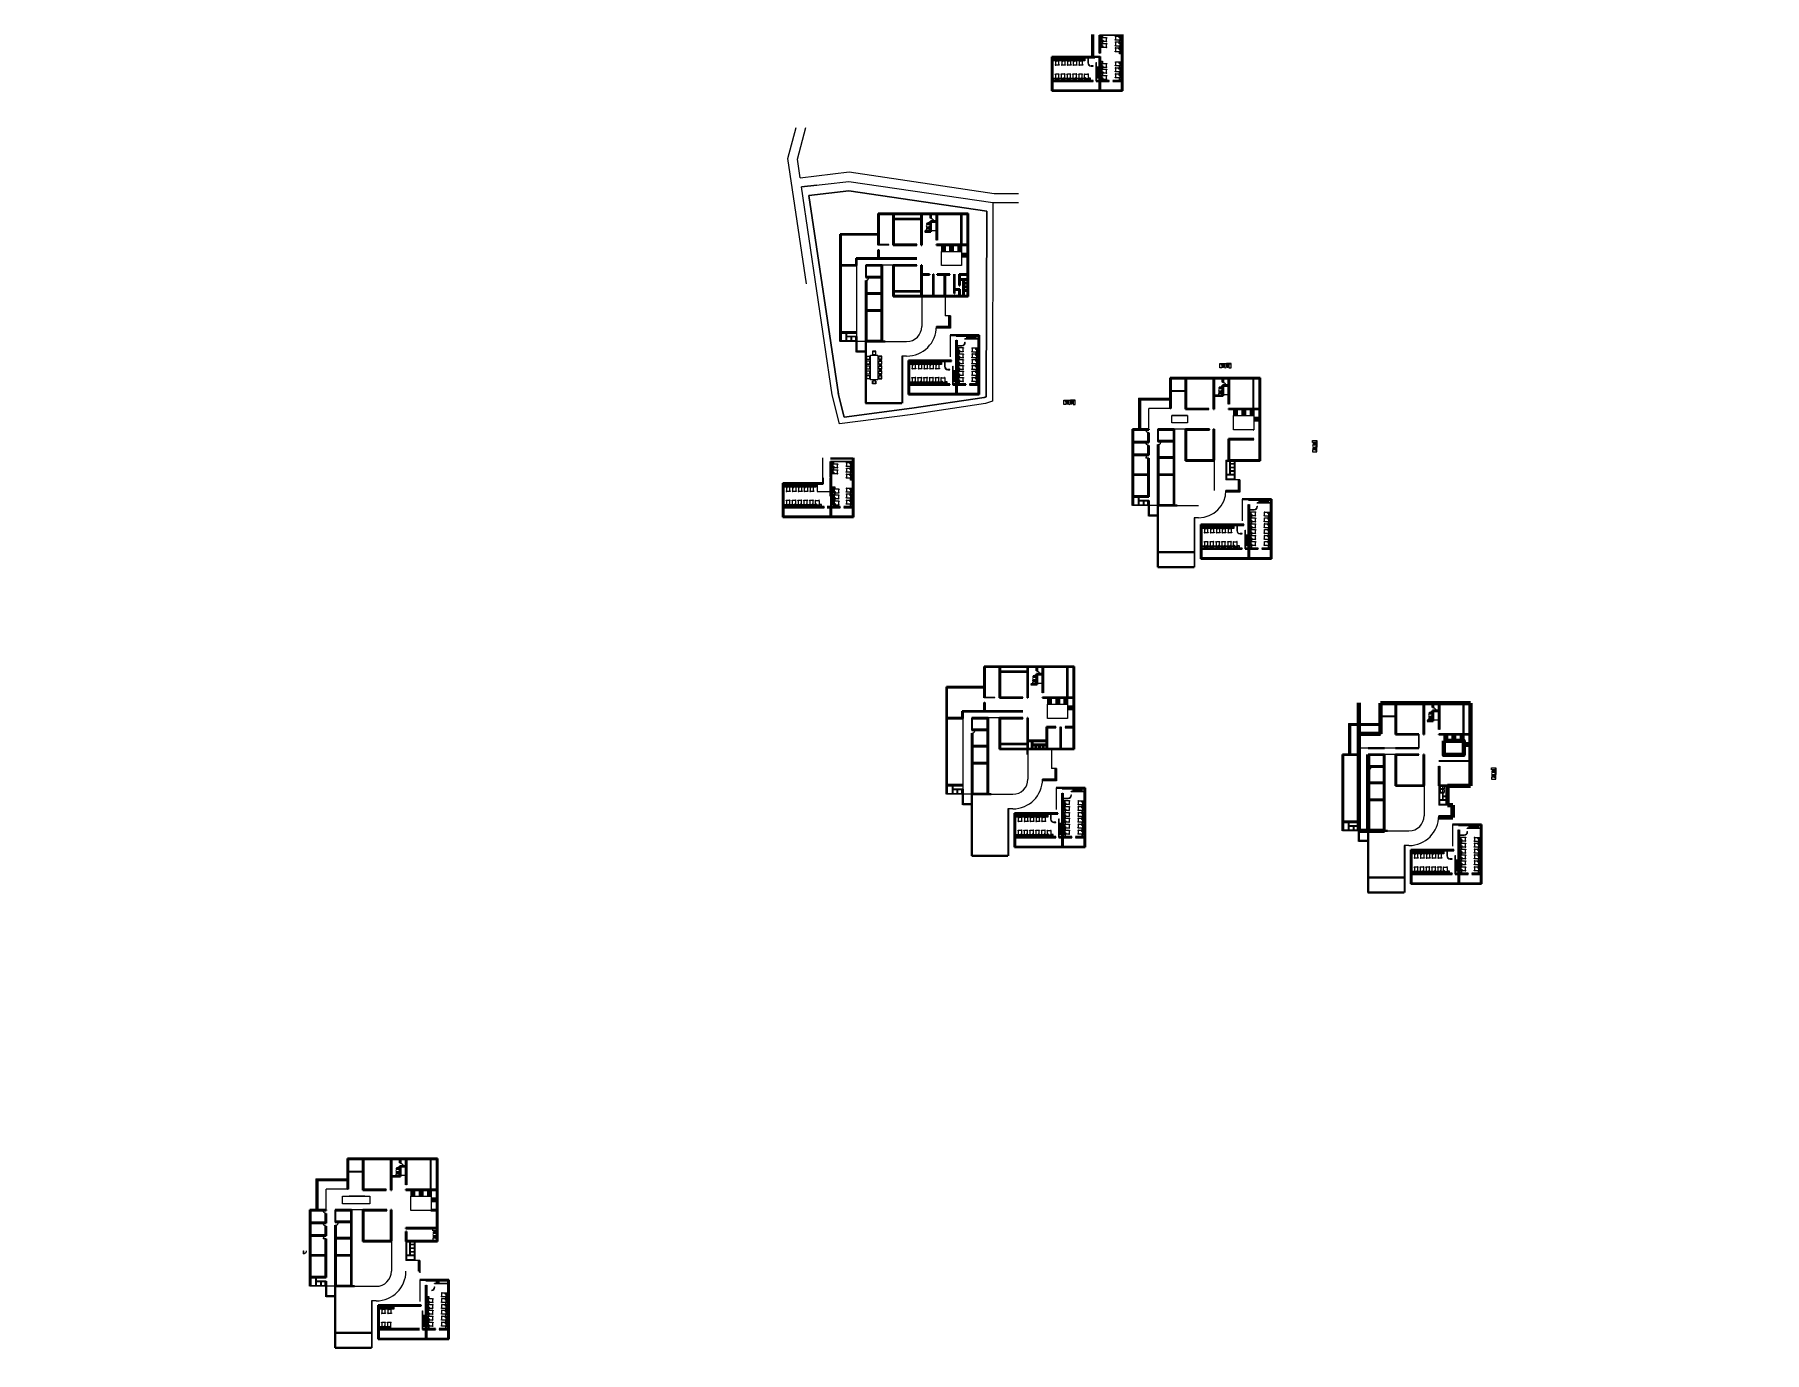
# Paper-space layout 'Layout2' of a CAD drawing. Header units: metres. Extents: x 1.05 to 9.45, y 0.8 to 7.2.
# The model-space entities are those that its viewports show. They can reach past a viewport. Long polylines and large blocks are cut down to what shows.
import ezdxf

# ---------------------------------------------------------------- set-up
doc = ezdxf.new("R2010")
doc.units = ezdxf.units.M
doc.header["$MEASUREMENT"] = 0
doc.linetypes.add('ACAD_ISO02W100', pattern=[15, 12, -3])
for name, color, linetype, lineweight in [('furniture', 220, 'Continuous', 13), ('interiors', 133, 'Continuous', 13), ('JO_ DOOR LINE', 50, 'Continuous', 18), ('JO_ELEVATION LINE', 3, 'Continuous', 20), ('JO_SECTION LINE', 7, 'Continuous', 40), ('outline', 190, 'Continuous', 140), ('section line', 104, 'Continuous', 40), ('SECTION LINE FIRST FLOOR', 110, 'Continuous', 30), ('section step', 21, 'Continuous', 15), ('setback', 4, 'Continuous', 30), ('text', 7, 'Continuous', 13)]:
    doc.layers.add(name, color=color, linetype=linetype, lineweight=lineweight)
doc.layers.get('text').off()

# ---------------------------------------------------------------- blocks, each defined once
blk = doc.blocks.new('door 100cm')
at = {"linetype": 'ByBlock', "lineweight": -3}
blk.add_line((4285, 6341), (4290, 6341), dxfattribs=at)
at = {"layer": 'JO_ DOOR LINE', "lineweight": -3}
for p, q in [((4285, 6341), (4285, 6441)), ((4290, 6341), (4290, 6441))]:
    blk.add_line(p, q, dxfattribs=at)
at = {"layer": 'JO_ DOOR LINE', "linetype": 'ACAD_ISO02W100', "lineweight": -3}
blk.add_arc((4285, 6341), 100, 0, 90, dxfattribs=at)
blk = doc.blocks.new('A$C89509515')
at = {"layer": 'JO_SECTION LINE', "lineweight": -2}
blk.add_blockref('door 100cm', (-4285, -6341), dxfattribs=at)
blk = doc.blocks.new('sidetable')
at = {"layer": 'furniture'}
for points in [[(-37.82, -86.5), (-37.02, -86.5), (-37.02, -87.3), (-37.82, -87.3)], [(-37.72, -86.6), (-37.12, -86.6), (-37.12, -87.2), (-37.72, -87.2)]]:
    blk.add_lwpolyline(points, close=True, dxfattribs=at)
blk = doc.blocks.new('single bed')
at = {"layer": 'furniture'}
for p, q in [((3736.55, 1456.28), (3737.32, 1456.28)), ((3736.59, 1456.2), (3737.32, 1456.2))]:
    blk.add_line(p, q, dxfattribs=at)
for points in [[(3736.2, 1454.93), (3736.17, 1454.92), (3736.15, 1454.92), (3736.12, 1454.9), (3736.1, 1454.84), (3736.09, 1454.8), (3736.15, 1454.75), (3736.19, 1454.73), (3736.2, 1454.72), (3736.24, 1454.7), (3736.28, 1454.74), (3736.3, 1454.79), (3736.31, 1454.79)], [(3736.68, 1456.28), (3736.55, 1456.28), (3736.49, 1456.24), (3736.47, 1456.23), (3736.45, 1456.21), (3736.43, 1456.2), (3736.41, 1456.19), (3736.39, 1456.17), (3736.36, 1456.15), (3736.33, 1456.12), (3736.31, 1456.09), (3736.29, 1456.07), (3736.25, 1456.03), (3736.23, 1456.02), (3736.22, 1456.01), (3736.2, 1455.99), (3736.2, 1455.99), (3736.19, 1455.98), (3736.21, 1455.97), (3736.24, 1455.95), (3736.3, 1455.91), (3736.35, 1455.88), (3736.37, 1455.86), (3736.4, 1455.85), (3736.4, 1455.85), (3736.42, 1455.87), (3736.43, 1455.93), (3736.48, 1456.01), (3736.5, 1456.06), (3736.53, 1456.12), (3736.59, 1456.19), (3736.62, 1456.23), (3736.64, 1456.25), (3736.66, 1456.27), (3736.68, 1456.28)], [(3737.32, 1456.92), (3736.2, 1456.92), (3736.2, 1454.93)], [(3737.29, 1456.86), (3736.23, 1456.86)], [(3736.31, 1454.79), (3737.21, 1454.79)], [(3736.82, 1456.36), (3736.8, 1456.35), (3736.76, 1456.35), (3736.73, 1456.34), (3736.7, 1456.34), (3736.66, 1456.33), (3736.61, 1456.33), (3736.56, 1456.33), (3736.51, 1456.33), (3736.48, 1456.33), (3736.45, 1456.32), (3736.44, 1456.33), (3736.46, 1456.36), (3736.46, 1456.38), (3736.47, 1456.43), (3736.48, 1456.47), (3736.48, 1456.5), (3736.48, 1456.55), (3736.49, 1456.58), (3736.49, 1456.6), (3736.49, 1456.61)], [(3736.8, 1456.76), (3736.68, 1456.77), (3736.57, 1456.78), (3736.46, 1456.78), (3736.46, 1456.75), (3736.47, 1456.71), (3736.48, 1456.66), (3736.49, 1456.63), (3736.5, 1456.6), (3736.51, 1456.59), (3736.51, 1456.57)], [(3737.1, 1456.62), (3737.12, 1456.57), (3737.12, 1456.55), (3737.12, 1456.54), (3737.13, 1456.5), (3737.13, 1456.46), (3737.14, 1456.42), (3737.15, 1456.37), (3737.14, 1456.35), (3737.14, 1456.33), (3737.1, 1456.34), (3737.05, 1456.34), (3737.01, 1456.34), (3736.91, 1456.34), (3736.89, 1456.35), (3736.86, 1456.35), (3736.84, 1456.35), (3736.81, 1456.35), (3736.77, 1456.36), (3736.74, 1456.36), (3736.72, 1456.36)], [(3736.75, 1456.75), (3736.82, 1456.76), (3736.86, 1456.76), (3736.9, 1456.76), (3736.94, 1456.76), (3737.02, 1456.77), (3737.05, 1456.77), (3737.08, 1456.78), (3737.11, 1456.78), (3737.15, 1456.78), (3737.13, 1456.74), (3737.11, 1456.67), (3737.1, 1456.6), (3737.09, 1456.58), (3737.08, 1456.56)], [(3737.32, 1454.93), (3737.35, 1454.92), (3737.37, 1454.92), (3737.4, 1454.9), (3737.42, 1454.84), (3737.43, 1454.8), (3737.37, 1454.75), (3737.33, 1454.73), (3737.32, 1454.72), (3737.28, 1454.7), (3737.24, 1454.74), (3737.22, 1454.79), (3737.21, 1454.79)], [(3737.32, 1454.93), (3737.32, 1456.92)]]:
    blk.add_lwpolyline(points, dxfattribs=at)
for centre, start, end in [((3736.23, 1456.89), 180, 270), ((3737.29, 1456.89), 270, 0)]:
    blk.add_arc(centre, 0.032, start, end, dxfattribs=at)
blk = doc.blocks.new('bed with table(single)')
at = {"layer": 'interiors'}
blk.add_blockref('sidetable', (116.08, 109.52), dxfattribs=at)
at = {"layer": 'section line', "rotation": 90}
blk.add_blockref('single bed', (1535.18, -3715.1), dxfattribs=at)
blk = doc.blocks.new('CH3')
for p, q in [((-259, 349), (-259, 141)), ((-218, 349), (-259, 349)), ((-218, 142), (-218, 349)), ((-218, 89), (-218, 163)), ((259, 350), (218, 350)), ((218, 350), (218, 142)), ((218, 87), (218, 162)), ((259, 142), (259, 350))]:
    blk.add_line(p, q)
at = {"linetype": 'Continuous'}
for p, q in [((-218, 141), (-259, 141)), ((259, 142), (218, 142))]:
    blk.add_line(p, q, dxfattribs=at)
for centre, radius, start, end in [((-163, 416), 55.3, 99.898838, 279.75221), ((-111, 115), 111, 193.256585, 265.923402), ((-166, 436), 35.2, 94.912762, 274.912762), ((0, -348), 836, 78.089932, 101.910068), ((-4, -349), 766, 78.011238, 101.988762), ((18, -535), 913, 91.156668, 100.871364), ((0, 1666), 1666, 265.923402, 274.076598), ((-18, -535), 913, 79.128636, 88.843332), ((111, 115), 111, 274.076598, 345.833444), ((163, 416), 55.3, 260.24779, 80.101162), ((159, 437), 36.2, 265.087238, 70.321253)]:
    blk.add_arc(centre, radius, start, end, dxfattribs=at)
for centre, start, end in [((-181, 309), 90.72261, 132.838195), ((180, 309), 47.161805, 87.571712)]:
    blk.add_arc(centre, 54.9, start, end)
blk = doc.blocks.new('A$C37232429')
for p, q in [((1650, 1400), (1650, 1450)), ((1650, 1450), (2350, 1450)), ((1650, 1400), (1650, 350)), ((2350, 1400), (1650, 1400)), ((2350, 1400), (1650, 1400)), ((2350, 1450), (2350, 1400)), ((2350, 350), (2350, 1400))]:
    blk.add_line(p, q)
for points in [[(1600, 1450), (1600, 1400), (50, 1400), (50, 1450)], [(750, 0), (50, 0), (50, 1400), (750, 1400)], [(750, 950), (750, 1400), (1650, 1400), (1650, 950)], [(1650, 1400), (1600, 1400), (1600, 1450), (1650, 1450)], [(2350, 1400), (2400, 1400), (2400, 1450), (2350, 1450)], [(3250, 950), (3250, 1400), (2350, 1400), (2350, 950)], [(2400, 1450), (2400, 1400), (3950, 1400), (3950, 1450)], [(3250, 0), (3950, 0), (3950, 1400), (3250, 1400)]]:
    blk.add_lwpolyline(points, close=True)
blk.add_arc((2000, 350), 350, 180, 0)
at = {"rotation": 270}
blk.add_blockref('CH3', (1050, 475), dxfattribs=at)
at = {"extrusion": (0, 0, -1), "zscale": -1, "rotation": 270}
blk.add_blockref('CH3', (-2950, 475), dxfattribs=at)
blk = doc.blocks.new('window')
at = {"layer": 'JO_ DOOR LINE', "linetype": 'ByBlock', "lineweight": 30}
for p, q in [((3726, 7182), (3726, 7162)), ((3876, 7177), (3726, 7177)), ((3726, 7167), (3726, 7177)), ((3876, 7172), (3726, 7172)), ((3876, 7167), (3726, 7167)), ((3731, 7177), (3731, 7167)), ((3758, 7177), (3751, 7177)), ((3751, 7167), (3758, 7167)), ((3798, 7167), (3798, 7177)), ((3798, 7177), (3798, 7177)), ((3798, 7177), (3798, 7167)), ((3798, 7167), (3798, 7167)), ((3801, 7177), (3807, 7177)), ((3804, 7177), (3804, 7167)), ((3845, 7177), (3851, 7177)), ((3851, 7167), (3845, 7167)), ((3870, 7167), (3870, 7177)), ((3876, 7162), (3876, 7182)), ((3876, 7177), (3876, 7167))]:
    blk.add_line(p, q, dxfattribs=at)
at = {"layer": 'JO_ELEVATION LINE', "linetype": 'ByBlock', "lineweight": -2}
for p, q in [((3876, 7182), (3726, 7182)), ((3726, 7162), (3876, 7162))]:
    blk.add_line(p, q, dxfattribs=at)
blk = doc.blocks.new('A$C66E86688')
for p, q in [((0, 1.54), (0.45, 1.54)), ((0, 0.99), (0, 1.54)), ((0.45, 0.99), (0, 0.99)), ((0.55, 1.49), (0.05, 1.49)), ((0.05, 1.49), (0.05, 1.04)), ((0.05, 1.04), (0.55, 1.04)), ((0.45, 1.54), (0.45, 1.49)), ((0.45, 1.04), (0.45, 0.99)), ((0.55, 1.49), (0.55, 1.04)), ((0.69, 1.86), (4.69, 1.86)), ((0.69, 0.66), (0.69, 1.86)), ((4.69, 0.66), (0.69, 0.66)), ((0.81, 2.1), (0.81, 2.55)), ((0.81, 2.55), (1.36, 2.55)), ((0.86, 2.1), (0.81, 2.1)), ((0.81, 0.45), (0.81, 0)), ((0.86, 0.45), (0.81, 0.45)), ((0.81, 0), (1.36, 0)), ((0.86, 2.5), (0.86, 2)), ((1.31, 2.5), (0.86, 2.5)), ((1.31, 2), (0.86, 2)), ((0.86, 0.05), (0.86, 0.55)), ((1.31, 0.55), (0.86, 0.55)), ((1.31, 0.05), (0.86, 0.05)), ((1.31, 2), (1.31, 2.5)), ((1.36, 2.1), (1.31, 2.1)), ((1.31, 0.55), (1.31, 0.05)), ((1.36, 0.45), (1.31, 0.45)), ((1.36, 2.55), (1.36, 2.1)), ((1.36, 0), (1.36, 0.45)), ((1.61, 2.55), (2.16, 2.55)), ((1.61, 2.1), (1.61, 2.55)), ((1.66, 2.1), (1.61, 2.1)), ((1.61, 0.45), (1.61, 0)), ((1.66, 0.45), (1.61, 0.45)), ((1.61, 0), (2.16, 0)), ((2.11, 2.5), (1.66, 2.5)), ((1.66, 2.5), (1.66, 2)), ((2.11, 2), (1.66, 2)), ((2.11, 0.55), (1.66, 0.55)), ((1.66, 0.05), (1.66, 0.55)), ((2.11, 0.05), (1.66, 0.05)), ((2.11, 2), (2.11, 2.5)), ((2.16, 2.1), (2.11, 2.1)), ((2.11, 0.55), (2.11, 0.05)), ((2.16, 0.45), (2.11, 0.45)), ((2.16, 2.55), (2.16, 2.1)), ((2.16, 0), (2.16, 0.45)), ((2.41, 2.1), (2.41, 2.55)), ((2.41, 2.55), (2.96, 2.55)), ((2.46, 2.1), (2.41, 2.1)), ((2.41, 0.45), (2.41, 0)), ((2.46, 0.45), (2.41, 0.45)), ((2.41, 0), (2.96, 0)), ((2.46, 2.5), (2.46, 2)), ((2.91, 2.5), (2.46, 2.5)), ((2.91, 2), (2.46, 2)), ((2.46, 0.05), (2.46, 0.55)), ((2.91, 0.55), (2.46, 0.55)), ((2.91, 0.05), (2.46, 0.05)), ((2.91, 2), (2.91, 2.5)), ((2.96, 2.1), (2.91, 2.1)), ((2.91, 0.55), (2.91, 0.05)), ((2.96, 0.45), (2.91, 0.45)), ((2.96, 2.55), (2.96, 2.1)), ((2.96, 0), (2.96, 0.45)), ((3.21, 2.55), (3.76, 2.55)), ((3.21, 2.1), (3.21, 2.55)), ((3.26, 2.1), (3.21, 2.1)), ((3.21, 0.45), (3.21, 0)), ((3.26, 0.45), (3.21, 0.45)), ((3.21, 0), (3.76, 0)), ((3.26, 2.5), (3.26, 2)), ((3.71, 2.5), (3.26, 2.5)), ((3.71, 2), (3.26, 2)), ((3.26, 0.05), (3.26, 0.55)), ((3.71, 0.55), (3.26, 0.55)), ((3.71, 0.05), (3.26, 0.05)), ((3.71, 2), (3.71, 2.5)), ((3.76, 2.1), (3.71, 2.1)), ((3.71, 0.55), (3.71, 0.05)), ((3.76, 0.45), (3.71, 0.45)), ((3.76, 2.55), (3.76, 2.1)), ((3.76, 0), (3.76, 0.45)), ((4.01, 2.1), (4.01, 2.55)), ((4.01, 2.1), (4.01, 2.55)), ((4.01, 2.55), (4.56, 2.55)), ((4.01, 2.55), (4.56, 2.55)), ((4.06, 2.1), (4.01, 2.1)), ((4.06, 2.1), (4.01, 2.1)), ((4.01, 0.45), (4.01, 0)), ((4.06, 0.45), (4.01, 0.45)), ((4.01, 0), (4.56, 0)), ((4.06, 2.5), (4.06, 2)), ((4.06, 2.5), (4.06, 2)), ((4.51, 2.5), (4.06, 2.5)), ((4.51, 2.5), (4.06, 2.5)), ((4.51, 2), (4.06, 2)), ((4.51, 2), (4.06, 2)), ((4.06, 0.05), (4.06, 0.55)), ((4.51, 0.55), (4.06, 0.55)), ((4.51, 0.05), (4.06, 0.05)), ((4.51, 2), (4.51, 2.5)), ((4.51, 2), (4.51, 2.5)), ((4.56, 2.1), (4.51, 2.1)), ((4.56, 2.1), (4.51, 2.1)), ((4.51, 0.55), (4.51, 0.05)), ((4.56, 0.45), (4.51, 0.45)), ((4.56, 2.55), (4.56, 2.1)), ((4.56, 2.55), (4.56, 2.1)), ((4.56, 0), (4.56, 0.45)), ((4.69, 1.86), (4.69, 0.66)), ((4.8, 1.49), (4.8, 1.04)), ((4.8, 1.49), (4.8, 1.04)), ((4.8, 1.49), (5.3, 1.49)), ((4.8, 1.49), (5.3, 1.49)), ((5.3, 1.04), (4.8, 1.04)), ((5.3, 1.04), (4.8, 1.04)), ((4.9, 1.54), (4.9, 1.49)), ((5.35, 1.54), (4.9, 1.54)), ((5.35, 1.54), (4.9, 1.54)), ((4.9, 1.54), (4.9, 1.49)), ((4.9, 1.04), (4.9, 0.99)), ((4.9, 1.04), (4.9, 0.99)), ((4.9, 0.99), (5.35, 0.99)), ((4.9, 0.99), (5.35, 0.99)), ((5.3, 1.49), (5.3, 1.04)), ((5.3, 1.49), (5.3, 1.04)), ((5.35, 0.99), (5.35, 1.54)), ((5.35, 0.99), (5.35, 1.54))]:
    blk.add_line(p, q)

msp = doc.modelspace()

# ---------------------------------------------------------------- linework, layer by layer
for p, q in [((87.75, 184.23), (87.85, 184.23)), ((86.75, 178.23), (86.75, 178.03)), ((92.03, 178.23), (92.03, 178.03)), ((93.23, 178.23), (93.23, 178.03)), ((-13.74, 152.61), (-10.95, 162.84)), ((-10.61, 152.42), (-7.78, 162.84)), ((-7.63, 111.39), (-13.74, 152.61)), ((-9.7, 146.28), (-10.61, 152.42)), ((-9.7, 146.28), (6.4, 148.17)), ((6.4, 148.17), (54.22, 141.12)), ((-9.26, 143.25), (6.35, 145.08)), ((0.88, 74.77), (-9.26, 143.25)), ((6.35, 145.08), (53.78, 138.09)), ((53.78, 138.09), (53.59, 72.69)), ((53.78, 138.09), (62.18, 138.09)), ((54.22, 141.12), (62.18, 141.12)), ((40.57, 84.3), (40.67, 84.3)), ((3.29, 65.24), (0.88, 74.77)), ((39.57, 78.3), (39.57, 78.1)), ((44.85, 78.3), (44.85, 78.1)), ((46.05, 78.3), (46.05, 78.1)), ((27.36, 68.38), (3.29, 65.24)), ((51.34, 71.91), (27.36, 68.38)), ((53.59, 72.69), (51.34, 71.91)), ((130.46, 53.34), (131.36, 53.34)), ((-1.81, 37.91), (-1.81, 37.71)), ((3.47, 37.91), (3.47, 37.71)), ((4.67, 37.91), (4.67, 37.71)), ((136.76, 30.28), (136.86, 30.28)), ((135.76, 24.28), (135.76, 24.08)), ((141.05, 24.28), (141.05, 24.08)), ((142.25, 24.28), (142.25, 24.08)), ((75.5, -64.74), (75.6, -64.74)), ((74.5, -70.73), (74.5, -70.93)), ((79.78, -70.73), (79.78, -70.93)), ((80.98, -70.73), (80.98, -70.93)), ((205.91, -76.8), (206.01, -76.8)), ((204.91, -82.8), (204.91, -83)), ((210.19, -82.8), (210.19, -83)), ((211.39, -82.8), (211.39, -83)), ((-134.02, -226.7), (-133.92, -226.7)), ((-129.74, -232.7), (-129.74, -232.9)), ((-128.54, -232.7), (-128.54, -232.9))]:
    msp.add_line(p, q)
for points in [[(36.8, 122.05), (43.4, 122.05), (43.4, 117.35), (36.8, 117.35)], [(133, 68.04), (139.6, 68.04), (139.6, 63.34), (133, 63.34)], [(71.73, -26.98), (78.33, -26.98), (78.33, -31.68), (71.73, -31.68)], [(202.14, -39.04), (208.74, -39.04), (208.74, -43.74), (202.14, -43.75)], [(-137.79, -188.95), (-131.19, -188.95), (-131.19, -193.65), (-137.79, -193.65)]]:
    msp.add_lwpolyline(points, close=True)
at = {"layer": 'furniture'}
for p, q in [((33.12, 131.62), (33.17, 131.62)), ((33.12, 130.79), (32.15, 130.79)), ((32.15, 130.14), (33.12, 130.14)), ((33.12, 130.14), (33.12, 130.79)), ((33.12, 130.79), (33.17, 130.79)), ((33.12, 130.14), (33.12, 130.79)), ((33.17, 130.14), (33.12, 130.14)), ((33.17, 130.79), (33.17, 130.14)), ((129.32, 76.77), (128.34, 76.77)), ((128.34, 76.12), (129.32, 76.12)), ((129.32, 77.61), (129.36, 77.61)), ((129.32, 76.12), (129.32, 76.77)), ((129.32, 76.77), (129.36, 76.77)), ((129.32, 76.12), (129.32, 76.77)), ((129.36, 76.12), (129.32, 76.12)), ((129.36, 76.77), (129.36, 76.12)), ((68.05, -18.25), (67.08, -18.25)), ((67.08, -18.9), (68.05, -18.9)), ((68.05, -17.41), (68.1, -17.41)), ((68.05, -18.9), (68.05, -18.25)), ((68.05, -18.25), (68.1, -18.25)), ((68.05, -18.9), (68.05, -18.25)), ((68.1, -18.9), (68.05, -18.9)), ((68.1, -18.25), (68.1, -18.9)), ((198.46, -30.31), (197.49, -30.31)), ((197.49, -30.96), (198.46, -30.96)), ((198.46, -29.47), (198.51, -29.47)), ((198.46, -30.96), (198.46, -30.31)), ((198.46, -30.31), (198.51, -30.31)), ((198.46, -30.96), (198.46, -30.31)), ((198.51, -30.96), (198.46, -30.96)), ((198.51, -30.31), (198.51, -30.96)), ((-141.47, -180.21), (-142.44, -180.21)), ((-142.44, -180.86), (-141.47, -180.86)), ((-141.47, -179.37), (-141.42, -179.37)), ((-141.47, -180.86), (-141.47, -180.21)), ((-141.47, -180.21), (-141.42, -180.21)), ((-141.47, -180.86), (-141.47, -180.21)), ((-141.42, -180.86), (-141.47, -180.86)), ((-141.42, -180.21), (-141.42, -180.86))]:
    msp.add_line(p, q, dxfattribs=at)
for points in [[(32.7, 131.62), (33.12, 131.62), (33.12, 130.79), (32.7, 130.79)], [(31.82, 129.3), (31.82, 128.65), (33.12, 128.65), (33.12, 129.3)], [(32.7, 129.3), (33.12, 129.3), (33.12, 130.14), (32.7, 130.14)], [(33.12, 130.79), (33.12, 130.84), (33.17, 130.84), (33.17, 130.79)], [(33.12, 130.14), (33.12, 130.09), (33.17, 130.09), (33.17, 130.14)], [(33.17, 130.09), (33.12, 130.09), (33.12, 128.65), (33.17, 128.65)], [(128.02, 75.29), (128.02, 74.64), (129.32, 74.64), (129.32, 75.29)], [(128.9, 77.61), (129.32, 77.61), (129.32, 76.77), (128.9, 76.77)], [(128.9, 75.29), (129.32, 75.29), (129.32, 76.12), (128.9, 76.12)], [(129.32, 76.77), (129.32, 76.82), (129.36, 76.82), (129.36, 76.77)], [(129.32, 76.12), (129.32, 76.08), (129.36, 76.08), (129.36, 76.12)], [(129.36, 76.08), (129.32, 76.08), (129.32, 74.64), (129.36, 74.64)], [(66.75, -19.73), (66.75, -20.38), (68.05, -20.38), (68.05, -19.73)], [(67.63, -17.41), (68.05, -17.41), (68.05, -18.25), (67.63, -18.25)], [(67.63, -19.73), (68.05, -19.73), (68.05, -18.9), (67.63, -18.9)], [(68.05, -18.25), (68.05, -18.2), (68.1, -18.2), (68.1, -18.25)], [(68.05, -18.9), (68.05, -18.94), (68.1, -18.94), (68.1, -18.9)], [(68.1, -18.94), (68.05, -18.94), (68.05, -20.38), (68.1, -20.38)], [(197.16, -31.79), (197.16, -32.44), (198.46, -32.44), (198.46, -31.79)], [(198.04, -29.47), (198.46, -29.47), (198.46, -30.31), (198.04, -30.31)], [(198.04, -31.79), (198.46, -31.79), (198.46, -30.96), (198.04, -30.96)], [(198.46, -30.31), (198.46, -30.26), (198.51, -30.26), (198.51, -30.31)], [(198.46, -30.96), (198.46, -31.01), (198.51, -31.01), (198.51, -30.96)], [(198.51, -31.01), (198.46, -31.01), (198.46, -32.44), (198.51, -32.44)], [(-142.77, -181.7), (-142.77, -182.35), (-141.47, -182.35), (-141.47, -181.7)], [(-141.89, -179.37), (-141.47, -179.37), (-141.47, -180.21), (-141.89, -180.21)], [(-141.89, -181.7), (-141.47, -181.7), (-141.47, -180.86), (-141.89, -180.86)], [(-141.47, -180.21), (-141.47, -180.16), (-141.42, -180.16), (-141.42, -180.21)], [(-141.47, -180.86), (-141.47, -180.91), (-141.42, -180.91), (-141.42, -180.86)], [(-141.42, -180.91), (-141.47, -180.91), (-141.47, -182.35), (-141.42, -182.35)]]:
    msp.add_lwpolyline(points, close=True, dxfattribs=at)
for points in [[(33.17, 131.62), (33.17, 130.84), (33.12, 130.84), (33.12, 131.62)], [(129.36, 77.61), (129.36, 76.82), (129.32, 76.82), (129.32, 77.61)], [(68.1, -17.41), (68.1, -18.2), (68.05, -18.2), (68.05, -17.41)], [(198.51, -29.47), (198.51, -30.26), (198.46, -30.26), (198.46, -29.47)], [(-141.42, -179.37), (-141.42, -180.16), (-141.47, -180.16), (-141.47, -179.37)]]:
    msp.add_lwpolyline(points, dxfattribs=at)
for centre in [(32.15, 130.46), (128.34, 76.45), (67.08, -18.57), (197.49, -30.63), (-142.44, -180.54)]:
    msp.add_arc(centre, 0.325, 90, 270, dxfattribs=at)
at = {"layer": 'interiors'}
for p, q in [((86.25, 194.4), (86.25, 186.03)), ((86.25, 194.4), (96.41, 194.4)), ((86.55, 194.4), (86.55, 186.03)), ((86.85, 194.4), (86.85, 186.03)), ((88.85, 194.4), (88.85, 194.2)), ((96.21, 194.2), (96.21, 193.2)), ((96.21, 193.2), (88.85, 193.2)), ((96.21, 193.1), (88.85, 193.1)), ((88.85, 192.7), (89.05, 192.7)), ((89.05, 190.29), (89.05, 190.89)), ((91.75, 193.1), (91.75, 193.2)), ((91.85, 193.1), (91.75, 193.1)), ((85.01, 185.83), (85.01, 184.08)), ((85.11, 185.83), (85.11, 184.08)), ((85.11, 185.83), (85.11, 184.08)), ((86.11, 183.08), (86.75, 183.08)), ((86.75, 183.08), (86.11, 183.08)), ((86.11, 182.98), (86.75, 182.98)), ((86.75, 182.98), (86.75, 183.08)), ((87.35, 186.03), (87.35, 185.83)), ((87.75, 182.73), (87.75, 184.23)), ((87.75, 178.03), (87.75, 182.73)), ((87.85, 182.73), (87.85, 184.23)), ((87.85, 178.23), (87.85, 182.73)), ((88.85, 187.23), (89.11, 187.23)), ((16.17, 134.25), (16.17, 130.25)), ((20.97, 134.25), (20.97, 129.25)), ((5.51, 127.75), (15.97, 127.75)), ((31.37, 128.65), (31.37, 128.45)), ((33.37, 128.95), (35.17, 128.95)), ((15.97, 124.87), (16.17, 124.87)), ((15.97, 124.67), (16.17, 124.67)), ((15.97, 124.55), (16.17, 124.55)), ((15.97, 124.35), (16.17, 124.35)), ((19.47, 124.25), (15.97, 124.25)), ((19.47, 124.05), (15.97, 124.05)), ((16.17, 122.55), (15.97, 122.55)), ((19.47, 124.05), (19.47, 124.25)), ((36.8, 124.05), (36.8, 122.05)), ((36.8, 122.05), (43.4, 122.05)), ((37.1, 124.05), (37.1, 122.05)), ((37.4, 124.05), (37.4, 122.05)), ((37.7, 124.05), (37.7, 122.05)), ((38, 124.05), (38, 122.05)), ((8.71, 117.55), (5.51, 117.55)), ((8.91, 117.55), (8.91, 92.55)), ((11.91, 113.45), (11.91, 117.55)), ((12.11, 113.45), (12.11, 117.35)), ((20.97, 117.55), (17.27, 117.55)), ((28.67, 117.55), (28.67, 117.35)), ((39.57, 114.55), (39.57, 114.35)), ((41.07, 114.55), (41.17, 114.55)), ((42.67, 114.55), (42.67, 114.35)), ((43.4, 117.55), (43.4, 117.35)), ((43.4, 117.55), (43.4, 117.35)), ((30.37, 107.35), (30.37, 107.15)), ((30.37, 107.15), (30.37, 97.35)), ((38.07, 107.15), (38.07, 100.85)), ((39.47, 97.05), (35.16, 97.05)), ((39.17, 97.35), (35.17, 97.35)), ((36.27, 97.35), (36.27, 97.35)), ((39.77, 100.85), (38.07, 100.85)), ((39.17, 100.85), (39.17, 97.35)), ((39.47, 100.85), (39.47, 97.05)), ((39.77, 100.85), (39.77, 96.75)), ((11.91, 92.35), (3.51, 92.35)), ((5.51, 92.55), (3.71, 92.55)), ((3.71, 92.55), (5.21, 92.55)), ((3.71, 92.55), (5.51, 92.55)), ((5.51, 92.55), (5.51, 95.25)), ((5.71, 92.55), (5.71, 95.25)), ((8.71, 94.05), (5.71, 94.05)), ((8.71, 93.85), (5.71, 93.85)), ((7.11, 92.55), (5.71, 92.55)), ((7.01, 94.05), (8.71, 94.05)), ((7.11, 92.55), (7.11, 94.05)), ((7.31, 92.55), (7.31, 94.05)), ((8.71, 92.55), (7.31, 92.55)), ((8.91, 94.05), (8.71, 94.05)), ((8.71, 92.35), (8.71, 92.78)), ((11.91, 92.48), (11.91, 89.48)), ((18.27, 92.35), (25.37, 92.35)), ((39.77, 96.75), (35.15, 96.75)), ((39.67, 94.47), (39.67, 87.3)), ((39.67, 94.47), (41.67, 94.47)), ((41.67, 94.47), (41.67, 94.27)), ((41.67, 92.77), (41.87, 92.77)), ((49.03, 93.27), (44.57, 93.27)), ((44.57, 93.17), (44.57, 93.27)), ((49.03, 93.17), (44.57, 93.17)), ((44.67, 93.17), (44.57, 93.17)), ((44.57, 92.06), (44.57, 92.17)), ((44.57, 92.17), (44.67, 92.17)), ((44.67, 92.06), (44.67, 92.17)), ((49.03, 94.27), (49.03, 93.27)), ((11.91, 89.18), (8.91, 89.18)), ((11.91, 88.88), (8.91, 88.88)), ((23.77, 87.55), (23.77, 72.05)), ((25.37, 87.55), (23.77, 87.55)), ((23.97, 87.55), (23.97, 72.05)), ((37.84, 85.9), (37.84, 84.16)), ((37.94, 85.9), (37.94, 84.16)), ((37.94, 85.9), (37.94, 84.16)), ((40.17, 86.1), (40.17, 85.9)), ((41.87, 91.06), (43.57, 91.06)), ((41.87, 91.06), (43.57, 91.06)), ((41.87, 90.36), (41.87, 90.96)), ((41.87, 90.96), (43.57, 90.96)), ((38.94, 83.16), (39.57, 83.16)), ((39.57, 83.16), (38.94, 83.16)), ((38.94, 83.06), (39.57, 83.06)), ((39.57, 83.06), (39.57, 83.16)), ((40.57, 82.8), (40.57, 84.3)), ((40.57, 78.1), (40.57, 82.8)), ((40.67, 82.8), (40.67, 84.3)), ((40.67, 78.3), (40.67, 82.8)), ((112.36, 80.24), (112.36, 76.24)), ((139.36, 80.24), (139.36, 72.44)), ((139.56, 80.24), (139.56, 72.44)), ((112.36, 76.24), (117.16, 76.24)), ((112.36, 76.04), (117.16, 76.04)), ((129.56, 74.94), (131.36, 74.94)), ((101.71, 73.73), (112.16, 73.73)), ((102.01, 73.43), (112.16, 73.43)), ((102.31, 73.13), (112.16, 73.13)), ((112.16, 70.34), (105.1, 70.34)), ((105.1, 63.54), (105.1, 70.34)), ((112.16, 70.86), (112.36, 70.86)), ((112.16, 70.66), (112.36, 70.66)), ((112.16, 70.54), (112.36, 70.54)), ((112.16, 70.34), (112.36, 70.34)), ((133, 70.04), (133, 68.04)), ((133.3, 70.04), (133.3, 68.04)), ((133.6, 70.04), (133.6, 68.04)), ((133.9, 70.04), (133.9, 68.04)), ((134.2, 70.04), (134.2, 68.04)), ((139.36, 72.44), (139.36, 70.44)), ((139.36, 70.44), (139.36, 70.24)), ((139.56, 72.44), (139.56, 70.44)), ((139.56, 70.44), (139.56, 70.24)), ((105.1, 63.54), (101.71, 63.54)), ((112.66, 63.54), (108.1, 63.54)), ((108.1, 59.44), (108.1, 63.54)), ((108.3, 59.44), (108.3, 63.34)), ((117.78, 68.04), (112.69, 68.04)), ((117.78, 65.54), (112.92, 65.54)), ((117.16, 63.54), (113.46, 63.54)), ((133, 68.04), (139.6, 68.04)), ((139.6, 63.54), (139.6, 63.34)), ((139.6, 60.14), (139.6, 60.34)), ((-2.31, 54.08), (-2.31, 45.7)), ((7.66, 52.88), (0.29, 52.88)), ((7.66, 52.78), (0.29, 52.78)), ((3.19, 52.78), (3.19, 52.88)), ((3.29, 52.78), (3.19, 52.78)), ((126.56, 53.34), (126.56, 53.14)), ((126.56, 53.14), (126.56, 43.34)), ((130.46, 53.34), (130.46, 53.14)), ((130.46, 53.14), (130.46, 46.84)), ((130.66, 53.14), (130.66, 48.54)), ((131.76, 48.54), (131.76, 53.14)), ((131.96, 52.14), (131.96, 53.14)), ((133.16, 52.14), (131.96, 52.14)), ((133.16, 51.94), (131.96, 51.94)), ((131.96, 50.94), (131.96, 51.94)), ((133.16, 53.14), (133.16, 52.14)), ((133.16, 51.94), (133.16, 50.94)), ((133.36, 53.14), (133.36, 46.84)), ((-2.11, 47.5), (-2.11, 45.5)), ((0.49, 49.97), (0.49, 50.57)), ((104.9, 48.44), (104.9, 42.44)), ((135.06, 46.84), (130.46, 46.84)), ((131.76, 48.54), (130.66, 48.54)), ((133.16, 48.34), (130.66, 48.34)), ((130.66, 48.34), (130.66, 47.04)), ((133.16, 47.04), (130.66, 47.04)), ((133.16, 50.94), (131.96, 50.94)), ((133.16, 50.74), (131.96, 50.74)), ((131.96, 49.74), (131.96, 50.74)), ((133.16, 49.74), (131.96, 49.74)), ((133.16, 49.54), (131.96, 49.54)), ((131.96, 48.54), (131.96, 49.54)), ((133.16, 48.54), (131.96, 48.54)), ((133.16, 50.74), (133.16, 49.74)), ((133.16, 49.54), (133.16, 48.54)), ((133.16, 48.34), (133.16, 47.04)), ((134.46, 46.84), (134.46, 43.33)), ((134.76, 46.84), (134.76, 43.03)), ((135.06, 46.84), (135.06, 42.73)), ((-2.11, 45.5), (-4.11, 45.5)), ((-4.11, 45.5), (-4.11, 43)), ((-4.11, 43), (0.29, 43)), ((0.29, 41.41), (0.29, 37.91)), ((0.49, 41.41), (0.29, 41.41)), ((0.49, 41.41), (0.49, 37.91)), ((101.7, 38.54), (101.7, 41.24)), ((101.9, 38.54), (101.9, 41.24)), ((104.9, 40.04), (101.9, 40.04)), ((103.2, 40.04), (104.9, 40.04)), ((103.3, 38.54), (103.3, 40.04)), ((103.5, 38.54), (103.5, 40.04)), ((105.1, 40.04), (104.9, 40.04)), ((135.06, 42.73), (130.44, 42.74)), ((134.46, 43.33), (130.46, 43.34)), ((134.76, 43.03), (130.46, 43.04)), ((131.56, 43.34), (131.56, 43.34)), ((135.86, 40.45), (135.86, 33.28)), ((135.86, 40.45), (137.86, 40.45)), ((137.86, 40.45), (137.86, 40.25)), ((145.23, 40.25), (145.23, 39.25)), ((108.1, 38.34), (99.7, 38.34)), ((101.7, 38.54), (99.9, 38.54)), ((99.9, 38.54), (101.4, 38.54)), ((99.9, 38.54), (101.7, 38.54)), ((104.9, 39.84), (101.9, 39.84)), ((103.3, 38.54), (101.9, 38.54)), ((104.9, 38.54), (103.5, 38.54)), ((104.9, 38.34), (104.9, 38.76)), ((108.1, 35.16), (105.1, 35.16)), ((108.1, 34.86), (105.1, 34.86)), ((108.1, 38.46), (108.1, 35.46)), ((114.46, 38.34), (121.46, 38.34)), ((121.46, 34.34), (119.96, 34.34)), ((119.96, 34.34), (119.96, 18.04)), ((120.16, 34.34), (120.16, 18.04)), ((137.86, 38.75), (138.06, 38.75)), ((138.06, 37.05), (139.76, 37.05)), ((138.06, 37.05), (139.76, 37.05)), ((138.06, 36.35), (138.06, 36.95)), ((138.06, 36.95), (139.76, 36.95)), ((145.23, 39.25), (140.76, 39.25)), ((140.76, 39.15), (140.76, 39.25)), ((145.23, 39.15), (140.76, 39.15)), ((140.86, 39.15), (140.76, 39.15)), ((140.76, 38.05), (140.76, 38.15)), ((140.76, 38.15), (140.86, 38.15)), ((140.86, 38.05), (140.86, 38.15)), ((134.03, 31.88), (134.03, 30.14)), ((134.13, 31.88), (134.13, 30.14)), ((134.13, 31.88), (134.13, 30.14)), ((135.13, 29.14), (135.76, 29.14)), ((135.76, 29.14), (135.13, 29.14)), ((135.13, 29.04), (135.76, 29.04)), ((135.76, 29.04), (135.76, 29.14)), ((136.36, 32.08), (136.36, 31.88)), ((136.76, 28.78), (136.76, 30.28)), ((136.76, 24.08), (136.76, 28.78)), ((136.86, 28.78), (136.86, 30.28)), ((136.86, 24.28), (136.86, 28.78)), ((51.1, -14.78), (51.1, -18.78)), ((55.9, -14.78), (55.9, -19.78)), ((40.45, -21.29), (50.9, -21.29)), ((66.3, -20.38), (66.3, -20.58)), ((68.3, -20.08), (70.1, -20.08)), ((50.9, -24.16), (51.1, -24.16)), ((50.9, -24.36), (51.1, -24.36)), ((50.9, -24.48), (51.1, -24.48)), ((50.9, -24.68), (51.1, -24.68)), ((54.4, -24.78), (50.9, -24.78)), ((54.4, -24.98), (50.9, -24.98)), ((51.1, -26.48), (50.9, -26.48)), ((54.4, -24.98), (54.4, -24.78)), ((71.73, -24.98), (71.73, -26.98)), ((71.73, -26.98), (78.33, -26.98)), ((72.03, -24.98), (72.03, -26.98)), ((72.33, -24.98), (72.33, -26.98)), ((72.63, -24.98), (72.63, -26.98)), ((72.93, -24.98), (72.93, -26.98)), ((181.51, -26.84), (181.51, -30.84)), ((43.64, -31.48), (40.45, -31.48)), ((43.84, -31.48), (43.84, -56.48)), ((46.84, -35.58), (46.84, -31.48)), ((47.04, -35.58), (47.04, -31.68)), ((55.9, -31.48), (52.2, -31.48)), ((63.6, -31.48), (63.6, -31.68)), ((78.33, -31.48), (78.33, -31.68)), ((78.33, -31.48), (78.33, -31.68)), ((170.85, -33.35), (181.31, -33.35)), ((171.15, -33.65), (181.31, -33.65)), ((171.45, -33.95), (181.31, -33.95)), ((181.51, -30.84), (186.31, -30.84)), ((181.51, -31.04), (186.31, -31.04)), ((196.71, -32.44), (196.71, -32.64)), ((198.71, -32.14), (200.51, -32.14)), ((74.5, -34.48), (74.5, -34.68)), ((76, -34.48), (76.1, -34.48)), ((77.6, -34.48), (77.6, -34.68)), ((181.31, -36.74), (174.25, -36.74)), ((174.25, -43.54), (174.25, -36.74)), ((181.31, -36.22), (181.51, -36.22)), ((181.31, -36.42), (181.51, -36.42)), ((181.31, -36.54), (181.51, -36.54)), ((181.31, -36.74), (181.51, -36.74)), ((193.81, -37.04), (193.81, -41.54)), ((194.01, -37.04), (194.01, -41.54)), ((202.14, -37.04), (202.14, -39.04)), ((202.14, -39.04), (208.74, -39.04)), ((202.44, -37.04), (202.44, -39.04)), ((202.74, -37.04), (202.74, -39.04)), ((203.04, -37.04), (203.04, -39.04)), ((203.34, -37.04), (203.34, -39.04)), ((65.3, -41.68), (65.3, -41.88)), ((65.3, -41.88), (65.3, -51.68)), ((73, -41.88), (73, -48.18)), ((174.25, -43.54), (170.85, -43.54)), ((186.31, -41.54), (174.25, -41.54)), ((177.25, -47.64), (177.25, -43.54)), ((177.45, -47.64), (177.45, -43.74)), ((186.31, -43.54), (182.61, -43.54)), ((194.01, -43.54), (194.01, -43.74)), ((200.51, -45.54), (210.91, -45.54)), ((208.74, -43.54), (208.74, -43.74)), ((208.74, -43.54), (208.74, -43.74)), ((74.7, -48.18), (73, -48.18)), ((74.1, -48.18), (74.1, -51.69)), ((74.4, -48.18), (74.4, -51.99)), ((74.7, -48.18), (74.7, -52.29)), ((200.51, -45.74), (210.91, -45.74)), ((200.51, -47.44), (200.71, -47.44)), ((46.84, -56.68), (38.44, -56.68)), ((40.44, -56.48), (38.64, -56.48)), ((38.64, -56.48), (40.14, -56.48)), ((38.64, -56.48), (40.44, -56.48)), ((40.44, -56.48), (40.44, -53.78)), ((40.64, -56.48), (40.64, -53.78)), ((43.64, -54.98), (40.64, -54.98)), ((43.64, -55.18), (40.64, -55.18)), ((42.04, -56.48), (40.64, -56.48)), ((41.94, -54.98), (43.64, -54.98)), ((42.04, -56.48), (42.04, -54.98)), ((42.24, -56.48), (42.24, -54.98)), ((43.64, -56.48), (42.24, -56.48)), ((43.84, -54.98), (43.64, -54.98)), ((43.64, -56.68), (43.64, -56.26)), ((46.84, -56.56), (46.84, -59.56)), ((53.2, -56.68), (60.3, -56.68)), ((74.7, -52.29), (70.08, -52.28)), ((74.4, -51.99), (70.09, -51.98)), ((74.1, -51.69), (70.1, -51.68)), ((71.2, -51.68), (71.2, -51.68)), ((74.6, -54.57), (74.6, -61.74)), ((74.6, -54.57), (76.6, -54.57)), ((76.6, -54.57), (76.6, -54.77)), ((76.6, -56.27), (76.8, -56.27)), ((83.96, -55.77), (79.5, -55.77)), ((79.5, -55.87), (79.5, -55.77)), ((83.96, -55.87), (79.5, -55.87)), ((79.6, -55.87), (79.5, -55.87)), ((79.5, -56.97), (79.5, -56.87)), ((79.5, -56.87), (79.6, -56.87)), ((79.6, -56.97), (79.6, -56.87)), ((83.96, -54.77), (83.96, -55.77)), ((195.71, -53.74), (195.71, -53.94)), ((195.71, -53.94), (195.71, -63.74)), ((200.51, -53.94), (200.51, -60.24)), ((200.71, -53.94), (200.71, -58.54)), ((201.11, -54.94), (201.11, -53.94)), ((202.31, -54.94), (201.11, -54.94)), ((202.31, -55.14), (201.11, -55.14)), ((201.11, -56.14), (201.11, -55.14)), ((202.31, -56.14), (201.11, -56.14)), ((202.31, -56.34), (201.11, -56.34)), ((201.81, -58.54), (201.81, -53.94)), ((202.01, -57.34), (202.01, -56.34)), ((202.31, -53.94), (202.31, -54.94)), ((202.31, -55.14), (202.31, -56.14)), ((203.21, -56.34), (203.21, -57.34)), ((203.41, -53.94), (203.41, -60.24)), ((46.84, -59.86), (43.84, -59.86)), ((46.84, -60.16), (43.84, -60.16)), ((58.7, -61.48), (58.7, -76.98)), ((60.3, -61.48), (58.7, -61.48)), ((58.9, -61.48), (58.9, -76.98)), ((76.8, -57.97), (78.5, -57.97)), ((76.8, -57.97), (78.5, -57.97)), ((76.8, -58.67), (76.8, -58.07)), ((76.8, -58.07), (78.5, -58.07)), ((205.11, -60.24), (200.51, -60.24)), ((201.81, -58.54), (200.71, -58.54)), ((203.21, -58.74), (200.71, -58.74)), ((200.71, -58.74), (200.71, -60.04)), ((203.21, -60.04), (200.71, -60.04)), ((203.21, -57.34), (202.01, -57.34)), ((203.21, -57.54), (202.01, -57.54)), ((202.01, -58.54), (202.01, -57.54)), ((203.21, -58.54), (202.01, -58.54)), ((203.21, -57.54), (203.21, -58.54)), ((203.21, -58.74), (203.21, -60.04)), ((204.51, -60.24), (204.51, -63.75)), ((204.81, -60.24), (204.81, -64.05)), ((205.11, -60.24), (205.11, -64.35)), ((72.77, -63.14), (72.77, -64.88)), ((72.87, -63.14), (72.87, -64.88)), ((72.87, -63.14), (72.87, -64.88)), ((73.87, -65.88), (74.5, -65.88)), ((74.5, -65.88), (73.87, -65.88)), ((73.87, -65.98), (74.5, -65.98)), ((74.5, -65.98), (74.5, -65.88)), ((75.1, -62.94), (75.1, -63.14)), ((75.5, -66.24), (75.5, -64.74)), ((75.5, -70.93), (75.5, -66.24)), ((75.6, -66.24), (75.6, -64.74)), ((75.6, -70.73), (75.6, -66.24)), ((170.85, -68.54), (170.85, -65.84)), ((171.05, -68.54), (171.05, -65.84)), ((174.05, -67.04), (171.05, -67.04)), ((174.05, -67.24), (171.05, -67.24)), ((172.35, -67.04), (174.05, -67.04)), ((172.45, -68.54), (172.45, -67.04)), ((172.65, -68.54), (172.65, -67.04)), ((174.25, -67.04), (174.05, -67.04)), ((174.05, -68.74), (174.05, -68.32)), ((205.11, -64.35), (200.49, -64.35)), ((204.81, -64.05), (200.5, -64.05)), ((204.51, -63.75), (200.51, -63.75)), ((201.61, -63.75), (201.61, -63.75)), ((205.01, -66.63), (205.01, -73.8)), ((205.01, -66.63), (207.01, -66.63)), ((207.01, -66.63), (207.01, -66.83)), ((214.37, -67.83), (209.91, -67.83)), ((209.91, -67.93), (209.91, -67.83)), ((214.37, -67.93), (209.91, -67.93)), ((210.01, -67.93), (209.91, -67.93)), ((214.37, -66.83), (214.37, -67.83)), ((174.05, -68.74), (168.85, -68.74)), ((170.85, -68.54), (169.05, -68.54)), ((169.05, -68.54), (170.55, -68.54)), ((169.05, -68.54), (170.85, -68.54)), ((172.45, -68.54), (171.05, -68.54)), ((174.05, -68.54), (172.65, -68.54)), ((177.25, -68.74), (174.25, -68.74)), ((177.25, -71.92), (174.25, -71.92)), ((177.25, -72.22), (174.25, -72.22)), ((177.25, -68.62), (177.25, -71.62)), ((183.61, -68.74), (190.71, -68.74)), ((189.11, -73.54), (189.11, -89.04)), ((190.71, -73.54), (189.11, -73.54)), ((189.31, -73.54), (189.31, -89.04)), ((207.01, -68.33), (207.21, -68.33)), ((207.21, -70.04), (208.91, -70.04)), ((207.21, -70.04), (208.91, -70.04)), ((207.21, -70.74), (207.21, -70.14)), ((207.21, -70.14), (208.91, -70.14)), ((209.91, -69.04), (209.91, -68.93)), ((209.91, -68.93), (210.01, -68.93)), ((210.01, -69.04), (210.01, -68.93)), ((203.18, -75.2), (203.18, -76.94)), ((203.28, -75.2), (203.28, -76.94)), ((203.28, -75.2), (203.28, -76.94)), ((204.28, -77.94), (204.91, -77.94)), ((204.91, -77.94), (204.28, -77.94)), ((204.28, -78.04), (204.91, -78.04)), ((204.91, -78.04), (204.91, -77.94)), ((205.51, -75), (205.51, -75.2)), ((205.91, -78.3), (205.91, -76.8)), ((205.91, -83), (205.91, -78.3)), ((206.01, -78.3), (206.01, -76.8)), ((206.01, -82.8), (206.01, -78.3)), ((-158.42, -176.75), (-158.42, -180.75)), ((-158.42, -180.75), (-153.62, -180.75)), ((-158.42, -180.95), (-153.62, -180.95)), ((-141.22, -182.05), (-139.42, -182.05)), ((-131.42, -176.75), (-131.42, -186.75)), ((-131.22, -176.75), (-131.22, -186.75)), ((-169.08, -183.25), (-158.62, -183.25)), ((-168.78, -183.55), (-158.62, -183.55)), ((-168.48, -183.85), (-158.62, -183.85)), ((-158.62, -186.65), (-165.68, -186.65)), ((-165.68, -193.45), (-165.68, -186.65)), ((-158.62, -186.13), (-158.42, -186.13)), ((-158.62, -186.33), (-158.42, -186.33)), ((-158.62, -186.45), (-158.42, -186.45)), ((-158.62, -186.65), (-158.42, -186.65)), ((-137.79, -186.95), (-137.79, -188.95)), ((-137.49, -186.95), (-137.49, -188.95)), ((-137.19, -186.95), (-137.19, -188.95)), ((-136.89, -186.95), (-136.89, -188.95)), ((-136.59, -186.95), (-136.59, -188.95)), ((-131.42, -184.55), (-131.42, -186.55)), ((-131.42, -186.55), (-131.42, -186.75)), ((-131.22, -184.55), (-131.22, -186.55)), ((-131.22, -186.55), (-131.22, -186.75)), ((-165.68, -193.45), (-169.08, -193.45)), ((-158.12, -193.45), (-162.68, -193.45)), ((-162.68, -197.55), (-162.68, -193.45)), ((-153.01, -188.95), (-158.1, -188.95)), ((-153.01, -191.45), (-157.87, -191.45)), ((-153.62, -193.45), (-157.32, -193.45)), ((-137.79, -188.95), (-131.19, -188.95)), ((-131.19, -193.45), (-131.19, -193.65)), ((-131.19, -193.45), (-131.19, -193.65)), ((-162.48, -197.55), (-162.48, -193.65)), ((-144.22, -203.65), (-144.22, -203.85)), ((-144.22, -203.85), (-144.22, -213.65)), ((-139.42, -203.85), (-139.42, -210.15)), ((-139.22, -203.85), (-139.22, -208.45)), ((-138.12, -208.45), (-138.12, -203.85)), ((-137.92, -204.85), (-137.92, -203.85)), ((-136.72, -204.85), (-137.92, -204.85)), ((-136.72, -203.85), (-136.72, -204.85)), ((-136.52, -203.85), (-136.52, -210.15)), ((-134.82, -210.15), (-139.42, -210.15)), ((-138.12, -208.45), (-139.22, -208.45)), ((-136.72, -208.65), (-139.22, -208.65)), ((-139.22, -208.65), (-139.22, -209.95)), ((-136.72, -209.95), (-139.22, -209.95)), ((-136.72, -205.05), (-137.92, -205.05)), ((-137.92, -206.05), (-137.92, -205.05)), ((-136.72, -206.05), (-137.92, -206.05)), ((-136.72, -206.25), (-137.92, -206.25)), ((-137.92, -207.25), (-137.92, -206.25)), ((-136.72, -207.25), (-137.92, -207.25)), ((-136.72, -207.45), (-137.92, -207.45)), ((-137.92, -208.45), (-137.92, -207.45)), ((-136.72, -208.45), (-137.92, -208.45)), ((-136.72, -205.05), (-136.72, -206.05)), ((-136.72, -206.25), (-136.72, -207.25)), ((-136.72, -207.45), (-136.72, -208.45)), ((-136.72, -208.65), (-136.72, -209.95)), ((-135.42, -210.15), (-135.42, -213.65)), ((-135.12, -210.15), (-135.12, -213.95)), ((-134.82, -210.15), (-134.82, -214.25)), ((-169.08, -218.45), (-169.08, -215.75)), ((-168.88, -218.45), (-168.88, -215.75)), ((-162.68, -218.65), (-171.08, -218.65)), ((-169.08, -218.45), (-170.88, -218.45)), ((-170.88, -218.45), (-169.38, -218.45)), ((-170.88, -218.45), (-169.08, -218.45)), ((-165.88, -216.95), (-168.88, -216.95)), ((-165.88, -217.15), (-168.88, -217.15)), ((-167.48, -218.45), (-168.88, -218.45)), ((-167.58, -216.95), (-165.88, -216.95)), ((-167.48, -218.45), (-167.48, -216.95)), ((-167.28, -218.45), (-167.28, -216.95)), ((-165.88, -218.45), (-167.28, -218.45)), ((-165.68, -216.95), (-165.88, -216.95)), ((-165.88, -218.65), (-165.88, -218.22)), ((-162.68, -221.82), (-165.68, -221.82)), ((-162.68, -218.52), (-162.68, -221.52)), ((-156.32, -218.65), (-149.22, -218.65)), ((-134.92, -216.53), (-134.92, -223.7)), ((-134.92, -216.53), (-132.92, -216.53)), ((-132.92, -216.53), (-132.92, -216.73)), ((-132.92, -218.23), (-132.72, -218.23)), ((-125.56, -217.73), (-130.02, -217.73)), ((-130.02, -217.83), (-130.02, -217.73)), ((-125.56, -217.83), (-130.02, -217.83)), ((-129.92, -217.83), (-130.02, -217.83)), ((-130.02, -218.94), (-130.02, -218.83)), ((-130.02, -218.83), (-129.92, -218.83)), ((-129.92, -218.94), (-129.92, -218.83)), ((-162.68, -222.12), (-165.68, -222.12)), ((-150.82, -223.45), (-150.82, -238.94)), ((-149.22, -223.45), (-150.82, -223.45)), ((-150.62, -223.45), (-150.62, -238.94)), ((-134.42, -224.9), (-134.42, -225.1)), ((-134.02, -228.2), (-134.02, -226.7)), ((-133.92, -228.2), (-133.92, -226.7)), ((-134.02, -232.9), (-134.02, -228.2)), ((-133.92, -232.7), (-133.92, -228.2))]:
    msp.add_line(p, q, dxfattribs=at)
at = {"layer": 'interiors', "linetype": 'ACAD_ISO02W100', "ltscale": 0.1}
for p, q in [((87.75, 182.73), (88.85, 182.73)), ((87.85, 182.43), (88.85, 182.43)), ((87.85, 182.13), (88.85, 182.13)), ((87.85, 181.83), (88.85, 181.83)), ((87.85, 181.53), (88.85, 181.53)), ((87.85, 181.53), (88.85, 181.53)), ((87.85, 181.53), (88.85, 181.53)), ((87.85, 181.53), (88.85, 181.53)), ((87.85, 181.23), (88.85, 181.23)), ((87.85, 180.93), (88.85, 180.93)), ((87.85, 180.63), (88.85, 180.63)), ((87.85, 180.33), (88.85, 180.33)), ((87.85, 180.03), (88.85, 180.03)), ((87.85, 180.03), (88.85, 180.03)), ((87.85, 179.73), (88.85, 179.73)), ((87.85, 179.43), (88.85, 179.43)), ((87.85, 179.13), (88.85, 179.13)), ((45.23, 93.27), (45.23, 94.27)), ((45.53, 93.27), (45.53, 94.27)), ((45.83, 93.27), (45.83, 94.27)), ((45.83, 93.27), (45.83, 94.27)), ((45.83, 93.27), (45.83, 94.27)), ((45.83, 93.27), (45.83, 94.27)), ((46.13, 93.27), (46.13, 94.27)), ((46.43, 93.27), (46.43, 94.27)), ((46.63, 93.27), (46.63, 94.27)), ((46.73, 93.27), (46.73, 94.27)), ((46.93, 93.27), (46.93, 94.27)), ((47.03, 93.27), (47.03, 94.27)), ((47.33, 93.27), (47.33, 94.27)), ((47.33, 93.27), (47.33, 94.27)), ((47.63, 93.27), (47.63, 94.27)), ((47.93, 93.27), (47.93, 94.27)), ((48.23, 93.27), (48.23, 94.27)), ((40.57, 82.8), (41.67, 82.8)), ((40.67, 82.5), (41.67, 82.5)), ((40.67, 82.2), (41.67, 82.2)), ((40.67, 81.9), (41.67, 81.9)), ((40.67, 81.6), (41.67, 81.6)), ((40.67, 81.6), (41.67, 81.6)), ((40.67, 81.6), (41.67, 81.6)), ((40.67, 81.6), (41.67, 81.6)), ((40.67, 81.3), (41.67, 81.3)), ((40.67, 81), (41.67, 81)), ((40.67, 80.7), (41.67, 80.7)), ((40.67, 80.4), (41.67, 80.4)), ((40.67, 80.1), (41.67, 80.1)), ((40.67, 80.1), (41.67, 80.1)), ((40.67, 79.8), (41.67, 79.8)), ((40.67, 79.5), (41.67, 79.5)), ((40.67, 79.2), (41.67, 79.2)), ((141.43, 39.25), (141.43, 40.25)), ((141.73, 39.25), (141.73, 40.25)), ((142.03, 39.25), (142.03, 40.25)), ((142.03, 39.25), (142.03, 40.25)), ((142.03, 39.25), (142.03, 40.25)), ((142.03, 39.25), (142.03, 40.25)), ((142.33, 39.25), (142.33, 40.25)), ((142.63, 39.25), (142.63, 40.25)), ((142.83, 39.25), (142.83, 40.25)), ((142.93, 39.25), (142.93, 40.25)), ((143.13, 39.25), (143.13, 40.25)), ((143.23, 39.25), (143.23, 40.25)), ((143.53, 39.25), (143.53, 40.25)), ((143.53, 39.25), (143.53, 40.25)), ((143.83, 39.25), (143.83, 40.25)), ((144.13, 39.25), (144.13, 40.25)), ((144.43, 39.25), (144.43, 40.25)), ((136.76, 28.78), (137.86, 28.78)), ((136.86, 28.48), (137.86, 28.48)), ((136.86, 28.18), (137.86, 28.18)), ((136.86, 27.88), (137.86, 27.88)), ((136.86, 27.58), (137.86, 27.58)), ((136.86, 27.58), (137.86, 27.58)), ((136.86, 27.58), (137.86, 27.58)), ((136.86, 27.58), (137.86, 27.58)), ((136.86, 27.28), (137.86, 27.28)), ((136.86, 26.98), (137.86, 26.98)), ((136.86, 26.68), (137.86, 26.68)), ((136.86, 26.38), (137.86, 26.38)), ((136.86, 26.08), (137.86, 26.08)), ((136.86, 26.08), (137.86, 26.08)), ((136.86, 25.78), (137.86, 25.78)), ((136.86, 25.48), (137.86, 25.48)), ((136.86, 25.18), (137.86, 25.18)), ((80.16, -55.77), (80.16, -54.77)), ((80.46, -55.77), (80.46, -54.77)), ((80.76, -55.77), (80.76, -54.77)), ((80.76, -55.77), (80.76, -54.77)), ((80.76, -55.77), (80.76, -54.77)), ((80.76, -55.77), (80.76, -54.77)), ((81.06, -55.77), (81.06, -54.77)), ((81.36, -55.77), (81.36, -54.77)), ((81.56, -55.77), (81.56, -54.77)), ((81.66, -55.77), (81.66, -54.77)), ((81.86, -55.77), (81.86, -54.77)), ((81.96, -55.77), (81.96, -54.77)), ((82.26, -55.77), (82.26, -54.77)), ((82.26, -55.77), (82.26, -54.77)), ((82.56, -55.77), (82.56, -54.77)), ((82.86, -55.77), (82.86, -54.77)), ((83.16, -55.77), (83.16, -54.77)), ((75.5, -66.24), (76.6, -66.24)), ((75.6, -66.54), (76.6, -66.54)), ((75.6, -66.84), (76.6, -66.84)), ((75.6, -67.14), (76.6, -67.14)), ((75.6, -67.44), (76.6, -67.44)), ((75.6, -67.44), (76.6, -67.44)), ((75.6, -67.44), (76.6, -67.44)), ((75.6, -67.44), (76.6, -67.44)), ((75.6, -67.74), (76.6, -67.74)), ((75.6, -68.04), (76.6, -68.04)), ((210.57, -67.83), (210.57, -66.83)), ((210.87, -67.83), (210.87, -66.83)), ((211.17, -67.83), (211.17, -66.83)), ((211.17, -67.83), (211.17, -66.83)), ((211.17, -67.83), (211.17, -66.83)), ((211.17, -67.83), (211.17, -66.83)), ((211.47, -67.83), (211.47, -66.83)), ((211.77, -67.83), (211.77, -66.83)), ((211.97, -67.83), (211.97, -66.83)), ((212.07, -67.83), (212.07, -66.83)), ((212.27, -67.83), (212.27, -66.83)), ((212.37, -67.83), (212.37, -66.83)), ((212.67, -67.83), (212.67, -66.83)), ((212.67, -67.83), (212.67, -66.83)), ((212.97, -67.83), (212.97, -66.83)), ((213.27, -67.83), (213.27, -66.83)), ((213.57, -67.83), (213.57, -66.83)), ((75.6, -68.34), (76.6, -68.34)), ((75.6, -68.64), (76.6, -68.64)), ((75.6, -68.94), (76.6, -68.94)), ((75.6, -68.94), (76.6, -68.94)), ((75.6, -69.24), (76.6, -69.24)), ((75.6, -69.54), (76.6, -69.54)), ((75.6, -69.84), (76.6, -69.84)), ((205.91, -78.3), (207.01, -78.3)), ((206.01, -78.6), (207.01, -78.6)), ((206.01, -78.9), (207.01, -78.9)), ((206.01, -79.2), (207.01, -79.2)), ((206.01, -79.5), (207.01, -79.5)), ((206.01, -79.5), (207.01, -79.5)), ((206.01, -79.5), (207.01, -79.5)), ((206.01, -79.5), (207.01, -79.5)), ((206.01, -79.8), (207.01, -79.8)), ((206.01, -80.1), (207.01, -80.1)), ((206.01, -80.4), (207.01, -80.4)), ((206.01, -80.7), (207.01, -80.7)), ((206.01, -81), (207.01, -81)), ((206.01, -81), (207.01, -81)), ((206.01, -81.3), (207.01, -81.3)), ((206.01, -81.6), (207.01, -81.6)), ((206.01, -81.9), (207.01, -81.9)), ((-129.36, -217.73), (-129.36, -216.73)), ((-129.06, -217.73), (-129.06, -216.73)), ((-128.76, -217.73), (-128.76, -216.73)), ((-128.76, -217.73), (-128.76, -216.73)), ((-128.76, -217.73), (-128.76, -216.73)), ((-128.76, -217.73), (-128.76, -216.73)), ((-128.46, -217.73), (-128.46, -216.73)), ((-134.02, -228.2), (-132.92, -228.2)), ((-133.92, -228.5), (-132.92, -228.5)), ((-133.92, -228.8), (-132.92, -228.8)), ((-133.92, -229.1), (-132.92, -229.1)), ((-133.92, -229.4), (-132.92, -229.4)), ((-133.92, -229.4), (-132.92, -229.4)), ((-133.92, -229.4), (-132.92, -229.4)), ((-133.92, -229.4), (-132.92, -229.4)), ((-133.92, -229.7), (-132.92, -229.7)), ((-133.92, -230), (-132.92, -230)), ((-133.92, -230.3), (-132.92, -230.3)), ((-133.92, -230.6), (-132.92, -230.6)), ((-133.92, -230.9), (-132.92, -230.9)), ((-133.92, -230.9), (-132.92, -230.9)), ((-133.92, -231.2), (-132.92, -231.2)), ((-133.92, -231.5), (-132.92, -231.5)), ((-133.92, -231.8), (-132.92, -231.8))]:
    msp.add_line(p, q, dxfattribs=at)
at = {"layer": 'interiors', "ltscale": 0.5}
for p, q in [((35.37, 125.75), (35.17, 125.75)), ((28.67, 124.25), (28.67, 124.05)), ((126.56, 74.64), (126.56, 74.44)), ((101.71, 73.73), (101.71, 63.54)), ((102.01, 73.43), (102.01, 63.54)), ((102.31, 73.13), (102.31, 63.54)), ((124.86, 70.24), (124.86, 70.04)), ((131.56, 71.74), (131.36, 71.74)), ((125.06, 63.54), (125.06, 63.34)), ((63.6, -24.78), (63.6, -24.98)), ((70.3, -23.28), (70.1, -23.28)), ((170.85, -33.35), (170.85, -43.54)), ((171.15, -33.65), (171.15, -43.54)), ((171.45, -33.95), (171.45, -43.54)), ((194.01, -36.84), (194.01, -37.04)), ((200.71, -35.34), (200.51, -35.34)), ((-169.08, -183.25), (-169.08, -193.45)), ((-168.78, -183.55), (-168.78, -193.45)), ((-168.48, -183.85), (-168.48, -193.45)), ((-145.92, -186.75), (-145.92, -186.95)), ((-144.22, -182.35), (-144.22, -182.55)), ((-139.22, -185.25), (-139.42, -185.25)), ((-145.72, -193.45), (-145.72, -193.65))]:
    msp.add_line(p, q, dxfattribs=at)
at = {"layer": 'interiors', "linetype": 'ACAD_ISO02W100', "ltscale": 0.02}
for p, q in [((39.5, 124.05), (39.5, 122.05)), ((39.8, 124.05), (39.8, 122.05)), ((40.1, 124.05), (40.1, 122.05)), ((40.4, 124.05), (40.4, 122.05)), ((40.7, 124.05), (40.7, 122.05)), ((42.2, 124.05), (42.2, 122.05)), ((42.5, 124.05), (42.5, 122.05)), ((42.8, 124.05), (42.8, 122.05)), ((43.1, 124.05), (43.1, 122.05)), ((43.4, 124.05), (43.4, 122.05)), ((43.4, 124.05), (43.4, 117.55)), ((43.4, 121.45), (45.37, 121.45)), ((43.4, 121.15), (45.37, 121.15)), ((43.4, 120.85), (45.37, 120.85)), ((43.4, 120.55), (45.37, 120.55)), ((43.4, 120.25), (45.37, 120.25)), ((135.7, 70.04), (135.7, 68.04)), ((136, 70.04), (136, 68.04)), ((136.3, 70.04), (136.3, 68.04)), ((136.6, 70.04), (136.6, 68.04)), ((136.9, 70.04), (136.9, 68.04)), ((138.4, 70.04), (138.4, 68.04)), ((138.7, 70.04), (138.7, 68.04)), ((139, 70.04), (139, 68.04)), ((139.3, 70.04), (139.3, 68.04)), ((139.6, 70.04), (139.6, 68.04)), ((139.6, 70.04), (139.6, 63.54)), ((139.6, 67.44), (141.56, 67.44)), ((139.6, 67.14), (141.56, 67.14)), ((139.6, 66.84), (141.56, 66.84)), ((139.6, 66.54), (141.56, 66.54)), ((139.6, 66.24), (141.56, 66.24)), ((74.43, -24.98), (74.43, -26.98)), ((74.73, -24.98), (74.73, -26.98)), ((75.03, -24.98), (75.03, -26.98)), ((75.33, -24.98), (75.33, -26.98)), ((75.63, -24.98), (75.63, -26.98)), ((77.13, -24.98), (77.13, -26.98)), ((77.43, -24.98), (77.43, -26.98)), ((77.73, -24.98), (77.73, -26.98)), ((78.03, -24.98), (78.03, -26.98)), ((78.33, -24.98), (78.33, -26.98)), ((78.33, -24.98), (78.33, -31.48)), ((78.33, -27.58), (80.3, -27.58)), ((78.33, -27.88), (80.3, -27.88)), ((78.33, -28.18), (80.3, -28.18)), ((78.33, -28.48), (80.3, -28.48)), ((78.33, -28.78), (80.3, -28.78)), ((204.84, -37.04), (204.84, -39.04)), ((205.14, -37.04), (205.14, -39.04)), ((205.44, -37.04), (205.44, -39.04)), ((205.74, -37.04), (205.74, -39.04)), ((206.04, -37.04), (206.04, -39.04)), ((207.54, -37.04), (207.54, -39.04)), ((207.84, -37.04), (207.84, -39.04)), ((208.14, -37.04), (208.14, -39.04)), ((208.44, -37.04), (208.44, -39.04)), ((208.74, -37.04), (208.74, -39.04)), ((208.74, -37.04), (208.74, -43.54)), ((208.74, -39.64), (210.71, -39.64)), ((208.74, -39.94), (210.71, -39.94)), ((208.74, -40.24), (210.71, -40.24)), ((208.74, -40.54), (210.71, -40.54)), ((208.74, -40.84), (210.71, -40.84)), ((-135.09, -186.95), (-135.09, -188.95)), ((-134.79, -186.95), (-134.79, -188.95)), ((-134.49, -186.95), (-134.49, -188.95)), ((-134.19, -186.95), (-134.19, -188.95)), ((-133.89, -186.95), (-133.89, -188.95)), ((-132.39, -186.95), (-132.39, -188.95)), ((-132.09, -186.95), (-132.09, -188.95)), ((-131.79, -186.95), (-131.79, -188.95)), ((-131.49, -186.95), (-131.49, -188.95)), ((-131.19, -186.95), (-131.19, -188.95)), ((-131.19, -186.95), (-131.19, -193.45)), ((-131.19, -189.55), (-129.22, -189.55)), ((-131.19, -189.85), (-129.22, -189.85)), ((-131.19, -190.15), (-129.22, -190.15)), ((-131.19, -190.45), (-129.22, -190.45)), ((-131.19, -190.75), (-129.22, -190.75))]:
    msp.add_line(p, q, dxfattribs=at)
at = {"layer": 'interiors'}
for points in [[(112.69, 68.04), (117.78, 68.04), (117.78, 65.54), (112.69, 65.54)], [(-160.28, -188.97), (-151.32, -188.97), (-151.32, -191.47), (-160.28, -191.47)]]:
    msp.add_lwpolyline(points, close=True, dxfattribs=at)
for centre, radius, start, end in [((90.75, 191.99), 1, 359.9999999999968, 0), ((86.11, 184.08), 1.1, 180, 270), ((86.11, 184.08), 1, 180, 270), ((25.37, 97.35), 5, 270, 0), ((25.37, 97.35), 9.8, 270, 0), ((25.27, 97.35), 11, 359.9904, 0), ((43.57, 92.06), 1, 270, 0), ((43.57, 92.06), 1.1, 270, 0), ((38.94, 84.16), 1.1, 180, 270), ((38.94, 84.16), 1, 180, 270), ((121.46, 43.34), 9, 270, 0), ((121.46, 43.34), 9, 356.1726, 0), ((120.56, 43.34), 11, 359.9904, 0), ((139.76, 38.05), 1, 270, 0), ((139.76, 38.05), 1.1, 270, 0), ((135.13, 30.14), 1.1, 180, 270), ((135.13, 30.14), 1, 180, 270), ((60.3, -51.68), 5, 270, 0), ((60.3, -51.68), 9.8, 270, 0), ((60.2, -51.68), 11, 359.9904, 0), ((78.5, -56.97), 1, 270, 0), ((78.5, -56.97), 1.1, 270, 0), ((73.87, -64.88), 1.1, 180, 270), ((73.87, -64.88), 1, 180, 270), ((190.71, -63.74), 5, 270, 0), ((190.71, -63.74), 9.8, 270, 0), ((190.61, -63.74), 11, 359.9904, 0), ((208.91, -69.04), 1, 270, 0), ((208.91, -69.04), 1.1, 270, 0), ((204.28, -76.94), 1.1, 180, 270), ((204.28, -76.94), 1, 180, 270), ((-149.22, -213.65), 5, 270, 0), ((-149.22, -213.65), 9.8, 270, 0), ((-131.02, -218.94), 1, 270, 0), ((-131.02, -218.94), 1.1, 270, 0)]:
    msp.add_arc(centre, radius, start, end, dxfattribs=at)
at = {"layer": 'outline'}
for p, q in [((174.25, -36.74), (174.25, -26.58)), ((181.31, -36.74), (181.31, -26.64)), ((181.31, -26.64), (210.71, -26.64)), ((210.71, -26.64), (210.91, -26.64)), ((210.91, -26.64), (210.91, -53.94)), ((174.25, -43.54), (174.25, -36.74)), ((174.25, -36.74), (181.31, -36.74)), ((174.25, -43.74), (174.25, -68.74)), ((177.25, -68.74), (177.25, -43.54)), ((210.91, -53.94), (203.41, -53.94)), ((203.41, -53.94), (203.41, -60.24)), ((203.41, -60.24), (205.11, -60.24)), ((205.11, -60.24), (205.11, -64.35)), ((205.11, -64.35), (200.49, -64.35)), ((174.25, -68.74), (177.25, -68.74)), ((177.25, -68.74), (182.61, -68.74))]:
    msp.add_line(p, q, dxfattribs=at)
msp.add_lwpolyline([(202.14, -39.04), (208.74, -39.04), (208.74, -43.74), (202.14, -43.74)], close=True, dxfattribs=at)
at = {"layer": 'section line'}
for p, q in [((86.85, 194.4), (96.41, 194.4)), ((88.85, 194.2), (96.21, 194.2)), ((96.21, 178.23), (96.21, 194.2)), ((96.41, 174.83), (96.41, 194.4)), ((88.85, 193.2), (88.85, 187.23)), ((89.05, 193.1), (89.05, 187.23)), ((73.16, 186.03), (73.16, 174.83)), ((73.16, 184.33), (73.16, 186.03)), ((73.16, 186.03), (89.05, 186.03)), ((73.36, 184.33), (73.36, 185.83)), ((73.36, 185.83), (85.01, 185.83)), ((73.36, 184.33), (73.36, 178.23)), ((85.11, 185.83), (87.35, 185.83)), ((88.85, 186.03), (88.85, 185.03)), ((88.85, 185.03), (88.85, 178.23)), ((89.05, 186.21), (89.05, 178.23)), ((86.75, 178.23), (73.36, 178.23)), ((73.36, 178.03), (73.36, 175.03)), ((86.75, 178.03), (73.36, 178.03)), ((88.85, 178.23), (87.75, 178.23)), ((92.03, 178.03), (87.75, 178.03)), ((88.85, 178.03), (88.85, 175.03)), ((92.03, 178.23), (89.05, 178.23)), ((89.05, 178.03), (89.05, 175.03)), ((96.21, 178.23), (93.23, 178.23)), ((96.21, 178.03), (93.23, 178.03)), ((96.21, 175.03), (96.21, 178.03)), ((96.41, 174.83), (73.16, 174.83)), ((96.21, 175.03), (73.36, 175.03)), ((20.97, 134.45), (15.97, 134.45)), ((15.97, 134.45), (15.97, 127.75)), ((20.97, 134.25), (16.17, 134.25)), ((16.17, 134.25), (16.17, 124.35)), ((29.37, 134.45), (20.97, 134.45)), ((20.97, 134.25), (20.97, 131.95)), ((20.97, 134.25), (20.97, 124.05)), ((20.97, 131.75), (20.97, 124.05)), ((29.37, 134.25), (21.17, 134.25)), ((21.17, 134.25), (21.17, 132.75)), ((30.17, 132.75), (21.17, 132.75)), ((30.17, 132.65), (21.17, 132.65)), ((21.17, 132.65), (21.17, 124.25)), ((21.17, 131.95), (21.17, 124.25)), ((21.17, 131.95), (21.17, 131.72)), ((29.17, 134.25), (22.17, 134.25)), ((29.37, 134.45), (35.37, 134.45)), ((29.37, 134.45), (33.37, 134.45)), ((29.37, 134.25), (33.17, 134.25)), ((29.37, 134.25), (33.17, 134.25)), ((30.17, 132.75), (30.17, 134.25)), ((30.17, 124.05), (30.17, 132.65)), ((30.37, 128.45), (30.37, 134.25)), ((33.15, 134.25), (35.17, 134.25)), ((33.17, 134.25), (33.17, 132.95)), ((33.17, 131.95), (33.17, 128.65)), ((33.17, 131.95), (35.17, 131.95)), ((33.37, 134.25), (33.37, 132.93)), ((33.37, 134.25), (33.37, 132.93)), ((33.37, 131.75), (33.37, 128.45)), ((33.37, 131.75), (35.17, 131.75)), ((35.17, 131.95), (35.17, 134.25)), ((35.17, 125.75), (35.17, 132.25)), ((35.37, 134.45), (45.57, 134.45)), ((35.37, 125.75), (35.37, 134.25)), ((35.37, 134.25), (43.27, 134.25)), ((43.27, 134.25), (43.27, 124.25)), ((43.37, 134.25), (45.37, 134.25)), ((43.37, 134.25), (43.37, 126.45)), ((43.37, 134.25), (43.37, 124.25)), ((45.37, 134.25), (45.37, 126.45)), ((45.57, 134.45), (45.57, 126.45)), ((3.51, 92.35), (3.51, 127.75)), ((5.51, 127.75), (3.51, 127.75)), ((3.71, 117.55), (3.71, 127.55)), ((5.51, 127.55), (3.71, 127.55)), ((15.97, 127.75), (5.51, 127.75)), ((15.97, 127.55), (5.51, 127.55)), ((15.97, 127.55), (15.97, 124.35)), ((30.37, 124.05), (30.37, 128.45)), ((33.17, 128.65), (31.37, 128.65)), ((33.37, 128.45), (31.37, 128.45)), ((45.37, 126.45), (45.37, 124.45)), ((45.57, 126.45), (45.57, 124.45)), ((15.97, 119.75), (8.71, 119.75)), ((8.71, 117.55), (8.71, 119.75)), ((15.97, 124.35), (15.97, 124.05)), ((15.97, 122.55), (15.97, 119.75)), ((16.17, 124.35), (16.17, 124.05)), ((16.17, 122.55), (16.17, 119.75)), ((20.97, 119.75), (16.17, 119.75)), ((20.97, 124.05), (28.67, 124.05)), ((20.97, 119.75), (28.67, 119.75)), ((21.17, 124.25), (28.67, 124.25)), ((21.17, 124.05), (28.67, 124.05)), ((30.17, 124.05), (30.37, 124.05)), ((30.17, 124.05), (30.37, 124.05)), ((35.17, 124.25), (43.27, 124.25)), ((35.17, 124.05), (35.17, 124.25)), ((35.17, 124.05), (35.17, 124.25)), ((35.17, 124.05), (45.37, 124.05)), ((43.37, 124.25), (45.37, 124.25)), ((45.37, 124.45), (45.37, 124.25)), ((45.37, 124.05), (45.37, 114.55)), ((45.57, 124.45), (45.57, 124.05)), ((45.57, 124.05), (45.57, 117.35)), ((8.71, 117.55), (3.71, 117.55)), ((8.91, 117.35), (3.71, 117.35)), ((3.71, 95.25), (3.71, 117.35)), ((20.97, 119.55), (8.91, 119.55)), ((8.91, 117.35), (8.91, 119.55)), ((11.91, 119.55), (17.27, 119.55)), ((11.91, 117.55), (17.27, 117.55)), ((12.11, 117.35), (17.27, 117.35)), ((17.07, 117.35), (17.07, 113.65)), ((17.27, 117.55), (17.27, 92.35)), ((20.97, 119.55), (28.67, 119.55)), ((20.97, 117.55), (28.67, 117.55)), ((20.97, 117.55), (20.97, 107.15)), ((21.17, 117.35), (28.67, 117.35)), ((21.17, 117.35), (21.17, 107.35)), ((30.17, 117.55), (30.37, 117.55)), ((30.17, 117.55), (30.37, 117.55)), ((30.17, 107.35), (30.17, 117.55)), ((30.37, 107.35), (30.37, 117.55)), ((30.37, 114.55), (32.87, 114.55)), ((30.37, 114.35), (32.87, 114.35)), ((30.37, 114.35), (32.87, 114.35)), ((32.87, 114.35), (32.87, 114.55)), ((34.07, 114.55), (34.17, 114.55)), ((34.07, 114.55), (34.07, 107.35)), ((34.17, 114.55), (34.17, 107.35)), ((35.37, 114.55), (39.57, 114.55)), ((35.37, 114.35), (35.37, 114.55)), ((35.37, 114.35), (37.87, 114.35)), ((37.87, 114.35), (37.87, 107.35)), ((38.07, 114.35), (39.57, 114.35)), ((38.07, 114.35), (38.07, 107.35)), ((41.02, 114.55), (41.02, 108.15)), ((41.17, 114.55), (41.17, 109.55)), ((42.67, 114.55), (45.37, 114.55)), ((42.67, 110.75), (42.67, 114.55)), ((42.67, 114.35), (45.37, 114.35)), ((45.57, 114.35), (42.67, 114.35)), ((42.87, 112.85), (42.87, 114.35)), ((43.37, 117.35), (43.4, 117.35)), ((45.37, 114.55), (45.37, 117.35)), ((45.37, 114.35), (45.37, 111.55)), ((45.37, 107.35), (45.37, 114.35)), ((45.37, 112.85), (45.37, 114.15)), ((45.57, 107.15), (45.57, 117.35)), ((45.57, 108.05), (45.57, 114.35)), ((3.51, 113.15), (3.51, 108.15)), ((3.71, 113.15), (3.71, 109.15)), ((3.71, 108.95), (3.71, 95.45)), ((11.91, 113.45), (13.91, 113.45)), ((11.91, 112.45), (11.91, 108.65)), ((11.91, 108.65), (11.91, 92.48)), ((11.91, 108.65), (11.91, 92.48)), ((15.11, 113.65), (12.11, 113.65)), ((17.27, 113.45), (12.11, 113.45)), ((12.11, 112.47), (12.11, 108.65)), ((12.11, 112.47), (12.11, 108.65)), ((12.11, 108.65), (12.11, 108.31)), ((12.11, 108.31), (17.07, 108.31)), ((17.27, 113.65), (13.31, 113.65)), ((17.27, 113.65), (13.41, 113.65)), ((17.27, 113.65), (13.61, 113.65)), ((15.51, 113.45), (14.21, 113.45)), ((17.07, 113.45), (17.07, 108.31)), ((20.97, 113.45), (20.97, 107.15)), ((21.17, 108.95), (30.17, 108.95)), ((21.17, 108.85), (30.17, 108.85)), ((30.37, 107.35), (30.37, 109.85)), ((42.87, 109.55), (41.17, 109.55)), ((41.17, 109.35), (41.17, 108.15)), ((42.67, 109.35), (41.17, 109.35)), ((42.87, 110.75), (42.67, 110.75)), ((42.67, 107.35), (42.67, 109.35)), ((42.67, 107.35), (42.67, 109.35)), ((45.37, 112.85), (42.87, 112.85)), ((43.97, 112.65), (42.87, 112.65)), ((42.87, 110.75), (42.87, 112.65)), ((42.87, 107.35), (42.87, 109.55)), ((43.97, 112.65), (43.97, 107.35)), ((45.37, 112.65), (44.17, 112.65)), ((44.17, 112.65), (44.17, 111.65)), ((45.37, 111.65), (44.17, 111.65)), ((45.37, 111.45), (44.17, 111.45)), ((44.17, 111.45), (44.17, 110.45)), ((45.37, 110.45), (44.17, 110.45)), ((45.37, 110.25), (44.17, 110.25)), ((44.17, 110.25), (44.17, 109.25)), ((45.37, 109.25), (44.17, 109.25)), ((45.37, 109.05), (44.17, 109.05)), ((44.17, 109.05), (44.17, 107.35)), ((45.37, 111.65), (45.37, 112.65)), ((45.37, 110.45), (45.37, 111.45)), ((45.37, 109.25), (45.37, 110.25)), ((45.37, 108.05), (45.37, 109.05)), ((3.51, 108.15), (3.51, 92.35)), ((12.11, 108.11), (12.11, 102.65)), ((12.11, 108.11), (17.07, 108.11)), ((17.27, 102.65), (12.11, 102.65)), ((17.07, 108.11), (17.07, 92.55)), ((20.97, 107.15), (30.37, 107.15)), ((21.17, 107.35), (30.17, 107.35)), ((30.37, 107.35), (41.17, 107.35)), ((30.37, 107.15), (37.22, 107.15)), ((36.37, 107.15), (45.57, 107.15)), ((36.47, 107.15), (38.07, 107.15)), ((36.57, 107.35), (41.02, 107.35)), ((41.02, 108.15), (41.17, 108.15)), ((41.17, 107.35), (42.67, 107.35)), ((41.17, 107.35), (42.67, 107.35)), ((42.87, 107.35), (43.17, 107.35)), ((42.87, 107.35), (45.37, 107.35)), ((3.71, 102.45), (3.71, 95.45)), ((3.71, 102.45), (3.71, 95.45)), ((17.27, 102.45), (12.11, 102.45)), ((17.27, 102.45), (12.11, 102.45)), ((12.11, 102.45), (12.11, 92.55)), ((8.71, 95.45), (3.71, 95.45)), ((3.71, 95.25), (3.71, 92.35)), ((8.91, 95.25), (3.71, 95.25)), ((8.71, 95.45), (8.91, 95.45)), ((8.71, 94.05), (8.71, 92.35)), ((8.91, 94.05), (8.91, 88.88)), ((11.91, 92.48), (11.91, 72.05)), ((18.27, 92.35), (11.91, 92.35)), ((17.07, 92.55), (12.11, 92.55)), ((39.67, 94.47), (49.23, 94.47)), ((41.67, 94.27), (49.03, 94.27)), ((41.67, 92.77), (41.67, 85.1)), ((41.87, 92.77), (41.87, 78.3)), ((49.03, 78.3), (49.03, 94.27)), ((49.23, 74.9), (49.23, 94.47)), ((25.99, 86.1), (25.99, 74.9)), ((25.99, 84.4), (25.99, 86.1)), ((25.99, 86.1), (40.17, 86.1)), ((26.19, 84.4), (26.19, 85.9)), ((26.19, 85.9), (37.84, 85.9)), ((37.94, 85.9), (40.17, 85.9)), ((26.19, 84.4), (26.19, 78.3)), ((41.67, 85.1), (41.67, 78.3)), ((117.16, 80.44), (112.16, 80.44)), ((112.16, 80.44), (112.16, 70.34)), ((117.16, 80.24), (112.36, 80.24)), ((112.36, 80.24), (112.36, 70.34)), ((125.56, 80.44), (117.16, 80.44)), ((117.16, 80.24), (117.16, 77.94)), ((117.16, 80.24), (117.16, 70.04)), ((125.56, 80.24), (117.36, 80.24)), ((117.36, 80.24), (117.36, 70.24)), ((125.36, 80.24), (118.36, 80.24)), ((125.56, 80.44), (131.56, 80.44)), ((125.56, 80.44), (129.56, 80.44)), ((125.56, 80.24), (129.36, 80.24)), ((125.56, 80.24), (129.36, 80.24)), ((126.36, 70.04), (126.36, 80.24)), ((126.56, 74.44), (126.56, 80.24)), ((129.34, 80.24), (131.36, 80.24)), ((129.36, 80.24), (129.36, 78.94)), ((129.56, 80.24), (129.56, 78.92)), ((129.56, 80.24), (129.56, 78.92)), ((131.36, 77.94), (131.36, 80.24)), ((131.56, 80.44), (141.76, 80.44)), ((131.56, 71.74), (131.56, 80.24)), ((131.56, 80.24), (141.56, 80.24)), ((141.56, 80.24), (141.56, 72.44)), ((141.76, 80.44), (141.76, 72.44)), ((49.23, 74.9), (25.99, 74.9)), ((39.57, 78.3), (26.19, 78.3)), ((26.19, 78.1), (26.19, 75.1)), ((39.57, 78.1), (26.19, 78.1)), ((49.03, 75.1), (26.19, 75.1)), ((41.67, 78.3), (40.57, 78.3)), ((44.85, 78.1), (40.57, 78.1)), ((41.67, 78.1), (41.67, 75.1)), ((44.85, 78.3), (41.87, 78.3)), ((41.87, 78.1), (41.87, 75.1)), ((49.03, 78.3), (46.05, 78.3)), ((49.03, 78.1), (46.05, 78.1)), ((49.03, 75.1), (49.03, 78.1)), ((117.16, 77.74), (117.16, 70.04)), ((117.36, 77.94), (117.36, 70.24)), ((117.36, 77.94), (117.36, 77.71)), ((129.36, 74.64), (126.56, 74.64)), ((126.56, 70.04), (126.56, 74.44)), ((129.56, 74.44), (126.56, 74.44)), ((129.36, 77.94), (129.36, 74.64)), ((129.36, 77.94), (131.36, 77.94)), ((129.56, 77.74), (129.56, 74.44)), ((129.56, 77.74), (131.36, 77.74)), ((131.36, 71.74), (131.36, 78.24)), ((23.77, 72.05), (11.87, 72.05)), ((117.16, 70.04), (123.86, 70.04)), ((117.36, 70.24), (124.86, 70.24)), ((117.36, 70.04), (124.86, 70.04)), ((126.36, 70.04), (126.56, 70.04)), ((131.36, 70.24), (141.56, 70.24)), ((131.36, 70.04), (131.36, 70.24)), ((131.36, 70.04), (131.36, 70.24)), ((131.36, 70.04), (141.56, 70.04)), ((141.56, 72.44), (141.56, 70.44)), ((141.56, 70.44), (141.56, 70.24)), ((141.56, 70.04), (141.56, 57.54)), ((141.76, 72.44), (141.76, 70.44)), ((141.76, 70.44), (141.76, 70.04)), ((141.76, 70.04), (141.76, 63.34)), ((105.1, 63.54), (99.7, 63.54)), ((99.7, 59.14), (99.7, 63.54)), ((105.1, 63.34), (99.9, 63.34)), ((99.9, 59.34), (99.9, 63.34)), ((105.1, 63.54), (105.1, 63.29)), ((108.1, 63.54), (113.46, 63.54)), ((108.3, 63.34), (113.46, 63.34)), ((113.26, 63.34), (113.26, 59.64)), ((113.46, 63.54), (113.46, 38.34)), ((117.16, 63.54), (125.06, 63.54)), ((117.16, 63.54), (117.16, 53.14)), ((117.36, 63.34), (125.06, 63.34)), ((117.36, 63.34), (117.36, 53.14)), ((126.36, 53.34), (126.36, 63.54)), ((126.36, 63.54), (126.56, 63.54)), ((126.56, 53.34), (126.56, 63.54)), ((139.56, 63.34), (139.6, 63.34)), ((141.56, 53.34), (141.56, 63.34)), ((141.76, 53.14), (141.76, 63.34)), ((99.7, 59.14), (99.7, 54.14)), ((105.1, 59.34), (99.9, 59.34)), ((105.1, 59.14), (99.9, 59.14)), ((103.4, 59.14), (99.9, 59.14)), ((99.9, 59.14), (99.9, 55.14)), ((104.9, 62.36), (104.9, 59.34)), ((104.9, 58.16), (104.9, 55.14)), ((105.1, 62.34), (105.1, 59.09)), ((105.1, 58.14), (105.1, 54.94)), ((108.1, 59.44), (110.1, 59.44)), ((108.1, 58.44), (108.1, 54.64)), ((111.3, 59.64), (108.3, 59.64)), ((113.46, 59.44), (108.3, 59.44)), ((108.3, 58.46), (108.3, 54.64)), ((108.3, 58.46), (108.3, 54.64)), ((113.46, 59.64), (109.5, 59.64)), ((113.46, 59.64), (109.6, 59.64)), ((113.46, 59.64), (109.8, 59.64)), ((111.7, 59.44), (110.4, 59.44)), ((113.26, 59.44), (113.26, 38.54)), ((117.16, 59.44), (117.16, 53.14)), ((139.6, 60.34), (131.36, 60.34)), ((131.36, 56.34), (131.36, 60.34)), ((131.36, 57.54), (131.36, 57.34)), ((131.56, 56.34), (131.56, 60.14)), ((139.6, 60.14), (131.56, 60.14)), ((131.56, 57.54), (131.56, 57.34)), ((0.29, 53.88), (7.66, 53.88)), ((0.29, 52.88), (0.29, 47.7)), ((0.49, 52.78), (0.49, 41.41)), ((7.66, 37.91), (7.66, 53.88)), ((7.86, 34.51), (7.86, 54.08)), ((99.7, 54.14), (99.7, 38.34)), ((104.9, 55.14), (99.9, 55.14)), ((104.9, 55.14), (99.9, 55.14)), ((105.1, 54.94), (99.9, 54.94)), ((99.9, 54.94), (99.9, 48.64)), ((104.9, 53.99), (104.9, 48.64)), ((105.1, 53.99), (105.1, 41.24)), ((108.1, 54.64), (108.1, 38.46)), ((108.1, 54.64), (108.1, 38.46)), ((108.3, 54.64), (108.3, 48.64)), ((108.3, 54.29), (113.46, 54.29)), ((108.3, 54.09), (113.46, 54.09)), ((117.16, 53.14), (126.56, 53.14)), ((117.36, 53.34), (126.36, 53.34)), ((130.46, 53.14), (131.36, 53.14)), ((131.36, 56.34), (131.36, 53.34)), ((131.36, 53.14), (131.76, 53.14)), ((131.56, 56.34), (131.56, 53.34)), ((131.56, 53.34), (139.36, 53.34)), ((131.56, 53.34), (141.56, 53.34)), ((131.96, 53.14), (133.16, 53.14)), ((133.36, 53.14), (141.76, 53.14)), ((-15.39, 45.7), (-15.39, 34.51)), ((-15.39, 44), (-15.39, 45.7)), ((-15.39, 45.7), (-2.31, 45.7)), ((0.29, 47.5), (0.29, 41.41)), ((104.9, 48.64), (99.9, 48.64)), ((99.9, 48.44), (99.9, 41.44)), ((99.9, 48.44), (99.9, 41.44)), ((104.9, 48.44), (99.9, 48.44)), ((101.9, 48.44), (99.9, 48.44)), ((104.9, 48.44), (104.9, 41.44)), ((113.46, 48.64), (108.3, 48.64)), ((113.46, 48.44), (108.3, 48.44)), ((113.46, 48.44), (108.3, 48.44)), ((108.3, 48.44), (108.3, 38.54)), ((-15.19, 44), (-15.19, 45.5)), ((-15.19, 45.5), (-2.11, 45.5)), ((-15.19, 44), (-15.19, 37.91)), ((104.9, 41.44), (99.9, 41.44)), ((99.9, 41.24), (99.9, 38.34)), ((105.1, 41.24), (99.9, 41.24)), ((104.9, 40.04), (104.9, 38.34)), ((105.1, 40.04), (105.1, 34.86)), ((135.86, 40.45), (145.43, 40.45)), ((137.86, 40.25), (145.23, 40.25)), ((145.23, 24.28), (145.23, 40.25)), ((145.43, 20.88), (145.43, 40.45)), ((7.86, 34.51), (-15.39, 34.51)), ((-1.81, 37.91), (-15.19, 37.91)), ((-15.19, 37.71), (-15.19, 34.71)), ((-1.81, 37.71), (-15.19, 37.71)), ((7.66, 34.71), (-15.19, 34.71)), ((0.29, 37.91), (-0.81, 37.91)), ((3.47, 37.71), (-0.81, 37.71)), ((0.29, 37.71), (0.29, 34.71)), ((3.47, 37.91), (0.49, 37.91)), ((0.49, 37.71), (0.49, 34.71)), ((7.66, 37.91), (4.67, 37.91)), ((7.66, 37.71), (4.67, 37.71)), ((7.66, 34.71), (7.66, 37.71)), ((108.1, 38.46), (108.1, 18.04)), ((114.46, 38.34), (108.1, 38.34)), ((113.26, 38.54), (108.3, 38.54)), ((137.86, 38.75), (137.86, 31.08)), ((138.06, 38.75), (138.06, 24.28)), ((122.18, 32.08), (122.18, 20.88)), ((122.18, 30.38), (122.18, 32.08)), ((122.18, 32.08), (136.36, 32.08)), ((122.38, 30.38), (122.38, 31.88)), ((122.38, 31.88), (134.03, 31.88)), ((122.38, 30.38), (122.38, 24.28)), ((134.13, 31.88), (136.36, 31.88)), ((137.86, 31.08), (137.86, 24.28)), ((119.96, 23.04), (108.06, 23.04)), ((135.76, 24.28), (122.38, 24.28)), ((122.38, 24.08), (122.38, 21.08)), ((135.76, 24.08), (122.38, 24.08)), ((137.86, 24.28), (136.76, 24.28)), ((141.05, 24.08), (136.76, 24.08)), ((137.86, 24.08), (137.86, 21.08)), ((141.05, 24.28), (138.06, 24.28)), ((138.06, 24.08), (138.06, 21.08)), ((145.23, 24.28), (142.25, 24.28)), ((145.23, 24.08), (142.25, 24.08)), ((145.23, 21.08), (145.23, 24.08)), ((119.96, 18.04), (108.06, 18.04)), ((145.43, 20.88), (122.18, 20.88)), ((145.23, 21.08), (122.38, 21.08)), ((55.9, -14.58), (50.9, -14.58)), ((50.9, -14.58), (50.9, -21.29)), ((55.9, -14.78), (51.1, -14.78)), ((51.1, -14.78), (51.1, -24.68)), ((64.3, -14.58), (55.9, -14.58)), ((55.9, -14.78), (55.9, -17.08)), ((55.9, -14.78), (55.9, -24.98)), ((64.3, -14.78), (56.1, -14.78)), ((56.1, -14.78), (56.1, -16.28)), ((65.1, -16.28), (56.1, -16.28)), ((65.1, -16.38), (56.1, -16.38)), ((56.1, -16.38), (56.1, -24.78)), ((56.1, -17.08), (56.1, -24.78)), ((56.1, -17.08), (56.1, -17.31)), ((64.1, -14.78), (57.1, -14.78)), ((64.3, -14.58), (70.3, -14.58)), ((64.3, -14.58), (68.3, -14.58)), ((64.3, -14.78), (68.1, -14.78)), ((64.3, -14.78), (68.1, -14.78)), ((65.1, -16.28), (65.1, -14.78)), ((65.1, -24.98), (65.1, -16.38)), ((65.3, -20.58), (65.3, -14.78)), ((68.08, -14.78), (70.1, -14.78)), ((68.1, -14.78), (68.1, -16.08)), ((68.1, -17.08), (68.1, -20.38)), ((68.1, -17.08), (70.1, -17.08)), ((68.3, -14.78), (68.3, -16.1)), ((68.3, -14.78), (68.3, -16.1)), ((70.1, -17.08), (70.1, -14.78)), ((70.1, -23.28), (70.1, -16.78)), ((70.3, -14.58), (80.5, -14.58)), ((70.3, -23.28), (70.3, -14.78)), ((70.3, -14.78), (78.2, -14.78)), ((78.2, -14.78), (78.2, -24.78)), ((78.3, -14.78), (78.3, -22.58)), ((78.3, -14.78), (78.3, -24.78)), ((78.3, -14.78), (80.3, -14.78)), ((80.3, -14.78), (80.3, -22.58)), ((80.5, -14.58), (80.5, -22.58)), ((38.44, -56.68), (38.44, -21.29)), ((40.45, -21.29), (38.44, -21.29)), ((40.45, -21.49), (38.64, -21.49)), ((38.64, -31.48), (38.64, -21.49)), ((50.9, -21.29), (40.45, -21.29)), ((50.9, -21.49), (40.45, -21.49)), ((50.9, -21.49), (50.9, -24.68)), ((55.9, -17.28), (55.9, -24.98)), ((65.3, -24.98), (65.3, -20.58)), ((68.1, -20.38), (66.3, -20.38)), ((68.3, -20.58), (66.3, -20.58)), ((68.3, -17.28), (68.3, -20.58)), ((68.3, -17.28), (70.1, -17.28)), ((80.3, -22.58), (80.3, -24.58)), ((80.5, -22.58), (80.5, -24.58)), ((50.9, -24.68), (50.9, -24.98)), ((50.9, -26.48), (50.9, -29.28)), ((51.1, -24.68), (51.1, -24.98)), ((51.1, -26.48), (51.1, -29.28)), ((55.9, -24.98), (63.6, -24.98)), ((56.1, -24.78), (63.6, -24.78)), ((56.1, -24.98), (63.6, -24.98)), ((65.1, -24.98), (65.3, -24.98)), ((65.1, -24.98), (65.3, -24.98)), ((70.1, -24.78), (78.2, -24.78)), ((70.1, -24.98), (70.1, -24.78)), ((70.1, -24.98), (70.1, -24.78)), ((70.1, -24.98), (80.3, -24.98)), ((78.3, -24.78), (80.3, -24.78)), ((80.3, -24.58), (80.3, -24.78)), ((80.3, -24.98), (80.3, -34.48)), ((80.5, -24.58), (80.5, -24.98)), ((80.5, -24.98), (80.5, -31.68)), ((186.31, -26.64), (181.31, -26.64)), ((181.31, -26.64), (181.31, -36.74)), ((186.31, -26.84), (181.51, -26.84)), ((181.51, -26.84), (181.51, -36.74)), ((194.71, -26.64), (186.31, -26.64)), ((186.31, -26.84), (186.31, -29.14)), ((186.31, -26.84), (186.31, -37.04)), ((194.71, -26.84), (186.51, -26.84)), ((186.51, -26.84), (186.51, -36.84)), ((194.51, -26.84), (187.51, -26.84)), ((194.71, -26.64), (200.71, -26.64)), ((194.71, -26.64), (198.71, -26.64)), ((194.71, -26.84), (198.51, -26.84)), ((194.71, -26.84), (198.51, -26.84)), ((195.51, -37.04), (195.51, -26.84)), ((195.71, -32.64), (195.71, -26.84)), ((198.49, -26.84), (200.51, -26.84)), ((198.51, -26.84), (198.51, -28.14)), ((198.71, -26.84), (198.71, -28.16)), ((198.71, -26.84), (198.71, -28.16)), ((200.51, -29.14), (200.51, -26.84)), ((200.71, -26.64), (210.91, -26.64)), ((200.71, -35.34), (200.71, -26.84)), ((200.71, -26.84), (208.61, -26.84)), ((208.61, -26.84), (208.61, -36.84)), ((208.71, -26.84), (210.71, -26.84)), ((208.71, -26.84), (208.71, -34.64)), ((208.71, -26.84), (208.71, -36.84)), ((210.71, -26.84), (210.71, -34.64)), ((210.91, -26.64), (210.91, -34.64)), ((43.64, -31.48), (38.64, -31.48)), ((43.84, -31.68), (38.64, -31.68)), ((38.64, -53.78), (38.64, -31.68)), ((50.9, -29.28), (43.64, -29.28)), ((43.64, -31.48), (43.64, -29.28)), ((43.84, -31.68), (43.84, -29.48)), ((55.9, -29.48), (43.84, -29.48)), ((46.84, -29.48), (52.2, -29.48)), ((46.84, -31.48), (52.2, -31.48)), ((47.04, -31.68), (52.2, -31.68)), ((55.9, -29.28), (51.1, -29.28)), ((52, -31.68), (52, -35.38)), ((52.2, -31.48), (52.2, -56.68)), ((55.9, -29.28), (63.6, -29.28)), ((55.9, -29.48), (63.6, -29.48)), ((55.9, -31.48), (63.6, -31.48)), ((55.9, -31.48), (55.9, -41.88)), ((56.1, -31.68), (63.6, -31.68)), ((56.1, -31.68), (56.1, -41.68)), ((65.1, -31.48), (65.3, -31.48)), ((65.1, -31.48), (65.3, -31.48)), ((65.1, -41.68), (65.1, -31.48)), ((65.3, -41.68), (65.3, -31.48)), ((78.3, -31.68), (78.33, -31.68)), ((80.3, -34.48), (80.3, -31.68)), ((80.5, -41.88), (80.5, -31.68)), ((186.31, -29.34), (186.31, -37.04)), ((186.51, -29.14), (186.51, -36.84)), ((186.51, -29.14), (186.51, -29.38)), ((195.71, -37.04), (195.71, -32.64)), ((198.51, -32.44), (196.71, -32.44)), ((198.71, -32.64), (196.71, -32.64)), ((198.51, -29.14), (198.51, -32.44)), ((198.51, -29.14), (200.51, -29.14)), ((198.71, -29.34), (198.71, -32.64)), ((198.71, -29.34), (200.51, -29.34)), ((200.51, -35.34), (200.51, -28.84)), ((38.44, -35.88), (38.44, -40.88)), ((38.64, -35.88), (38.64, -39.88)), ((46.84, -35.58), (48.84, -35.58)), ((46.84, -36.58), (46.84, -40.38)), ((50.04, -35.38), (47.04, -35.38)), ((52.2, -35.58), (47.04, -35.58)), ((47.04, -36.56), (47.04, -40.38)), ((47.04, -36.56), (47.04, -40.38)), ((52.2, -35.38), (48.24, -35.38)), ((52.2, -35.38), (48.34, -35.38)), ((52.2, -35.38), (48.54, -35.38)), ((50.44, -35.58), (49.14, -35.58)), ((52, -35.58), (52, -40.73)), ((55.9, -35.58), (55.9, -41.88)), ((65.1, -43.58), (65.1, -38.98)), ((71.4, -38.98), (65.1, -38.98)), ((65.3, -41.68), (65.3, -39.18)), ((66.6, -39.18), (65.3, -39.18)), ((66.6, -41.68), (66.6, -39.18)), ((66.8, -40.28), (66.8, -39.18)), ((71.4, -39.18), (66.8, -39.18)), ((71.4, -34.48), (74.5, -34.48)), ((71.4, -34.48), (71.4, -41.88)), ((71.6, -34.68), (74.5, -34.68)), ((71.6, -34.68), (71.6, -41.68)), ((76, -34.48), (76, -41.68)), ((76.1, -34.48), (76.1, -41.68)), ((77.6, -34.48), (80.3, -34.48)), ((77.6, -34.68), (80.3, -34.68)), ((80.3, -41.68), (80.3, -34.68)), ((80.3, -34.68), (80.3, -37.48)), ((186.31, -37.04), (194.01, -37.04)), ((186.51, -36.84), (194.01, -36.84)), ((186.51, -37.04), (194.01, -37.04)), ((195.51, -37.04), (195.71, -37.04)), ((195.51, -37.04), (195.71, -37.04)), ((200.51, -36.84), (208.61, -36.84)), ((200.51, -37.04), (200.51, -36.84)), ((200.51, -37.04), (200.51, -36.84)), ((200.51, -37.04), (210.71, -37.04)), ((208.71, -36.84), (210.71, -36.84)), ((210.71, -34.64), (210.71, -36.64)), ((210.71, -36.64), (210.71, -36.84)), ((210.71, -37.04), (210.71, -49.54)), ((210.91, -34.64), (210.91, -36.64)), ((210.91, -36.64), (210.91, -37.04)), ((210.91, -37.04), (210.91, -43.74)), ((38.44, -40.88), (38.44, -56.68)), ((38.64, -40.08), (38.64, -53.58)), ((46.84, -40.38), (46.84, -56.56)), ((46.84, -40.38), (46.84, -56.56)), ((47.04, -40.38), (47.04, -40.73)), ((47.04, -40.73), (52, -40.73)), ((47.04, -40.93), (52, -40.93)), ((47.04, -40.93), (47.04, -46.38)), ((52, -40.93), (52, -56.48)), ((55.9, -41.88), (65.3, -41.88)), ((56.1, -40.08), (65.1, -40.08)), ((56.1, -40.18), (65.1, -40.18)), ((56.1, -41.68), (65.1, -41.68)), ((71.4, -41.88), (65.1, -41.88)), ((66.6, -41.68), (65.3, -41.68)), ((66.8, -40.28), (71.4, -40.28)), ((66.8, -41.68), (66.8, -40.48)), ((66.8, -40.48), (67.8, -40.48)), ((67.8, -41.68), (66.8, -41.68)), ((67.8, -41.68), (67.8, -40.48)), ((68, -41.68), (68, -40.48)), ((68, -40.48), (69, -40.48)), ((69, -41.68), (68, -41.68)), ((69, -41.68), (69, -40.48)), ((69.2, -41.68), (69.2, -40.48)), ((69.2, -40.48), (70.2, -40.48)), ((70.2, -41.68), (69.2, -41.68)), ((70.2, -41.68), (70.2, -40.48)), ((70.4, -41.68), (70.4, -40.48)), ((70.4, -40.48), (71.4, -40.48)), ((71.4, -41.68), (70.4, -41.68)), ((71.4, -41.88), (72.8, -41.88)), ((71.6, -41.68), (78.1, -41.68)), ((71.6, -41.68), (80.3, -41.68)), ((72.1, -41.88), (80.5, -41.88)), ((174.25, -43.54), (168.85, -43.54)), ((168.85, -68.74), (168.85, -43.54)), ((174.25, -43.74), (169.05, -43.74)), ((169.05, -65.84), (169.05, -43.74)), ((174.25, -43.54), (174.25, -43.79)), ((177.25, -41.54), (182.61, -41.54)), ((177.25, -43.54), (182.61, -43.54)), ((177.45, -43.74), (182.61, -43.74)), ((182.41, -43.74), (182.41, -47.44)), ((182.61, -43.54), (182.61, -68.74)), ((186.31, -41.54), (194.01, -41.54)), ((186.31, -43.54), (194.01, -43.54)), ((186.31, -43.54), (186.31, -53.94)), ((186.51, -43.74), (194.01, -43.74)), ((186.51, -43.74), (186.51, -53.74)), ((195.51, -43.54), (195.71, -43.54)), ((195.51, -43.54), (195.71, -43.54)), ((195.51, -53.74), (195.51, -43.54)), ((195.71, -53.74), (195.71, -43.54)), ((208.71, -43.74), (208.74, -43.74)), ((210.71, -53.74), (210.71, -43.74)), ((210.91, -53.94), (210.91, -43.74)), ((38.64, -46.58), (38.64, -53.58)), ((38.64, -46.58), (38.64, -53.58)), ((52.2, -46.38), (47.04, -46.38)), ((52.2, -46.58), (47.04, -46.58)), ((52.2, -46.58), (47.04, -46.58)), ((47.04, -46.58), (47.04, -56.48)), ((168.85, -47.94), (168.85, -52.94)), ((169.05, -47.94), (169.05, -51.94)), ((177.25, -47.64), (179.25, -47.64)), ((177.25, -48.64), (177.25, -52.44)), ((180.45, -47.44), (177.45, -47.44)), ((182.61, -47.64), (177.45, -47.64)), ((177.45, -48.62), (177.45, -52.44)), ((177.45, -48.62), (177.45, -52.44)), ((182.61, -47.44), (178.65, -47.44)), ((182.61, -47.44), (178.75, -47.44)), ((182.61, -47.44), (178.95, -47.44)), ((180.85, -47.64), (179.55, -47.64)), ((182.41, -47.64), (182.41, -68.54)), ((186.31, -47.64), (186.31, -53.94)), ((200.51, -47.44), (200.51, -53.94)), ((200.71, -47.44), (200.71, -53.74)), ((43.64, -53.58), (38.64, -53.58)), ((38.64, -53.78), (38.64, -56.68)), ((43.84, -53.78), (38.64, -53.78)), ((43.64, -53.58), (43.84, -53.58)), ((43.64, -54.98), (43.64, -56.68)), ((43.84, -54.98), (43.84, -60.16)), ((46.84, -56.56), (46.84, -76.98)), ((53.2, -56.68), (46.84, -56.68)), ((52, -56.48), (47.04, -56.48)), ((74.6, -54.57), (84.16, -54.57)), ((76.6, -54.77), (83.96, -54.77)), ((76.6, -56.27), (76.6, -63.94)), ((76.8, -56.27), (76.8, -70.73)), ((83.96, -70.73), (83.96, -54.77)), ((84.16, -74.13), (84.16, -54.57)), ((168.85, -52.94), (168.85, -68.74)), ((169.05, -52.14), (169.05, -65.64)), ((177.25, -52.44), (177.25, -68.62)), ((177.25, -52.44), (177.25, -68.62)), ((177.45, -52.44), (177.45, -58.44)), ((177.45, -52.79), (182.61, -52.79)), ((177.45, -52.99), (182.61, -52.99)), ((186.31, -53.94), (195.71, -53.94)), ((186.51, -53.74), (195.51, -53.74)), ((200.51, -53.94), (200.91, -53.94)), ((200.71, -53.74), (208.51, -53.74)), ((200.71, -53.74), (210.71, -53.74)), ((201.11, -53.94), (202.31, -53.94)), ((202.51, -53.94), (210.91, -53.94)), ((169.05, -58.64), (169.05, -65.64)), ((169.05, -58.64), (169.05, -65.64)), ((182.61, -58.44), (177.45, -58.44)), ((182.61, -58.64), (177.45, -58.64)), ((182.61, -58.64), (177.45, -58.64)), ((177.45, -58.64), (177.45, -68.54)), ((60.92, -62.94), (60.92, -74.13)), ((60.92, -64.64), (60.92, -62.94)), ((60.92, -62.94), (75.1, -62.94)), ((61.12, -64.64), (61.12, -63.14)), ((61.12, -63.14), (72.77, -63.14)), ((61.12, -64.64), (61.12, -70.73)), ((72.87, -63.14), (75.1, -63.14)), ((76.6, -63.94), (76.6, -70.73)), ((174.05, -65.64), (169.05, -65.64)), ((169.05, -65.84), (169.05, -68.74)), ((174.25, -65.84), (169.05, -65.84)), ((174.05, -67.04), (174.05, -68.74)), ((174.25, -67.04), (174.25, -72.22)), ((205.01, -66.63), (214.57, -66.63)), ((207.01, -66.83), (214.37, -66.83)), ((214.37, -82.8), (214.37, -66.83)), ((214.57, -86.2), (214.57, -66.63)), ((74.5, -70.73), (61.12, -70.73)), ((61.12, -70.93), (61.12, -73.93)), ((74.5, -70.93), (61.12, -70.93)), ((83.96, -73.93), (61.12, -73.93)), ((76.6, -70.73), (75.5, -70.73)), ((79.78, -70.93), (75.5, -70.93)), ((76.6, -70.93), (76.6, -73.93)), ((79.78, -70.73), (76.8, -70.73)), ((76.8, -70.93), (76.8, -73.93)), ((83.96, -70.73), (80.98, -70.73)), ((83.96, -70.93), (80.98, -70.93)), ((83.96, -73.93), (83.96, -70.93)), ((177.25, -68.62), (177.25, -89.04)), ((183.61, -68.74), (177.25, -68.74)), ((182.41, -68.54), (177.45, -68.54)), ((207.01, -68.33), (207.01, -76)), ((207.21, -68.33), (207.21, -82.8)), ((58.7, -76.98), (46.8, -76.98)), ((84.16, -74.13), (60.92, -74.13)), ((191.33, -75), (191.33, -86.2)), ((191.33, -76.7), (191.33, -75)), ((191.33, -75), (205.51, -75)), ((191.53, -76.7), (191.53, -75.2)), ((191.53, -75.2), (203.18, -75.2)), ((191.53, -76.7), (191.53, -82.8)), ((203.28, -75.2), (205.51, -75.2)), ((207.01, -76), (207.01, -82.8)), ((189.11, -84.04), (177.21, -84.04)), ((204.91, -82.8), (191.53, -82.8)), ((191.53, -83), (191.53, -86)), ((204.91, -83), (191.53, -83)), ((207.01, -82.8), (205.91, -82.8)), ((210.19, -83), (205.91, -83)), ((207.01, -83), (207.01, -86)), ((210.19, -82.8), (207.21, -82.8)), ((207.21, -83), (207.21, -86)), ((214.37, -82.8), (211.39, -82.8)), ((214.37, -83), (211.39, -83)), ((214.37, -86), (214.37, -83)), ((189.11, -89.04), (177.21, -89.04)), ((214.57, -86.2), (191.33, -86.2)), ((214.37, -86), (191.53, -86)), ((-153.62, -176.55), (-158.62, -176.55)), ((-158.62, -176.55), (-158.62, -186.65)), ((-153.62, -176.75), (-158.42, -176.75)), ((-158.42, -176.75), (-158.42, -186.65)), ((-145.22, -176.55), (-153.62, -176.55)), ((-153.62, -176.75), (-153.62, -179.05)), ((-153.62, -176.75), (-153.62, -186.95)), ((-153.62, -179.25), (-153.62, -186.95)), ((-145.22, -176.75), (-153.42, -176.75)), ((-153.42, -176.75), (-153.42, -186.75)), ((-153.42, -179.05), (-153.42, -186.75)), ((-153.42, -179.05), (-153.42, -179.28)), ((-145.42, -176.75), (-152.42, -176.75)), ((-145.22, -176.55), (-139.22, -176.55)), ((-145.22, -176.55), (-141.22, -176.55)), ((-145.22, -176.75), (-141.42, -176.75)), ((-145.22, -176.75), (-141.42, -176.75)), ((-144.42, -186.95), (-144.42, -176.75)), ((-144.22, -182.55), (-144.22, -176.75)), ((-141.44, -176.75), (-139.42, -176.75)), ((-141.42, -176.75), (-141.42, -178.05)), ((-141.42, -179.05), (-141.42, -182.35)), ((-141.42, -179.05), (-139.42, -179.05)), ((-141.22, -176.75), (-141.22, -178.07)), ((-141.22, -176.75), (-141.22, -178.07)), ((-141.22, -179.25), (-141.22, -182.55)), ((-141.22, -179.25), (-139.42, -179.25)), ((-139.42, -179.05), (-139.42, -176.75)), ((-139.42, -185.25), (-139.42, -178.75)), ((-139.22, -176.55), (-129.02, -176.55)), ((-139.22, -185.25), (-139.22, -176.75)), ((-139.22, -176.75), (-129.22, -176.75)), ((-129.22, -176.75), (-129.22, -184.55)), ((-129.02, -176.55), (-129.02, -184.55)), ((-153.62, -186.95), (-145.92, -186.95)), ((-153.42, -186.75), (-145.92, -186.75)), ((-153.42, -186.95), (-145.92, -186.95)), ((-144.42, -186.95), (-144.22, -186.95)), ((-144.42, -186.95), (-144.22, -186.95)), ((-141.42, -182.35), (-144.22, -182.35)), ((-144.22, -186.95), (-144.22, -182.55)), ((-141.22, -182.55), (-144.22, -182.55)), ((-139.42, -186.75), (-129.22, -186.75)), ((-139.42, -186.95), (-139.42, -186.75)), ((-139.42, -186.95), (-139.42, -186.75)), ((-139.42, -186.95), (-129.22, -186.95)), ((-129.22, -184.55), (-129.22, -186.55)), ((-129.22, -186.55), (-129.22, -186.75)), ((-129.22, -186.95), (-129.22, -193.45)), ((-129.02, -184.55), (-129.02, -186.55)), ((-129.02, -186.55), (-129.02, -186.95)), ((-129.02, -186.95), (-129.02, -193.65)), ((-165.68, -193.45), (-171.08, -193.45)), ((-171.08, -197.85), (-171.08, -193.45)), ((-165.68, -193.45), (-165.68, -193.7)), ((-162.68, -193.45), (-157.32, -193.45)), ((-157.32, -193.45), (-157.32, -218.65)), ((-153.62, -193.45), (-145.72, -193.45)), ((-153.62, -193.45), (-153.62, -203.85)), ((-144.42, -193.45), (-144.22, -193.45)), ((-144.42, -193.45), (-144.22, -193.45)), ((-144.42, -203.65), (-144.42, -193.45)), ((-144.22, -203.65), (-144.22, -193.45)), ((-131.19, -193.45), (-129.22, -193.45)), ((-130.72, -193.45), (-129.22, -193.45)), ((-171.08, -197.85), (-171.08, -202.85)), ((-165.68, -193.65), (-170.88, -193.65)), ((-170.88, -197.65), (-170.88, -193.65)), ((-165.68, -197.65), (-170.88, -197.65)), ((-165.68, -197.85), (-170.88, -197.85)), ((-167.38, -197.85), (-170.88, -197.85)), ((-170.88, -197.85), (-170.88, -201.85)), ((-165.88, -194.63), (-165.88, -197.65)), ((-165.88, -198.83), (-165.88, -201.85)), ((-165.68, -194.65), (-165.68, -197.9)), ((-165.68, -198.85), (-165.68, -202.05)), ((-162.68, -197.55), (-160.68, -197.55)), ((-162.68, -198.55), (-162.68, -202.35)), ((-162.48, -193.65), (-157.32, -193.65)), ((-159.48, -197.35), (-162.48, -197.35)), ((-157.32, -197.55), (-162.48, -197.55)), ((-162.48, -198.53), (-162.48, -202.35)), ((-162.48, -198.53), (-162.48, -202.35)), ((-157.32, -197.35), (-161.28, -197.35)), ((-157.32, -197.35), (-161.18, -197.35)), ((-157.32, -197.35), (-160.98, -197.35)), ((-159.08, -197.55), (-160.38, -197.55)), ((-157.52, -193.65), (-157.52, -197.35)), ((-157.52, -197.55), (-157.52, -218.45)), ((-153.62, -197.55), (-153.62, -203.85)), ((-153.42, -193.65), (-145.72, -193.65)), ((-153.42, -193.65), (-153.42, -203.65)), ((-131.22, -193.65), (-129.22, -193.65)), ((-129.22, -203.65), (-129.22, -193.65)), ((-129.02, -203.85), (-129.02, -193.65)), ((-171.08, -202.85), (-171.08, -218.65)), ((-165.88, -201.85), (-170.88, -201.85)), ((-165.88, -201.85), (-170.88, -201.85)), ((-165.68, -202.05), (-170.88, -202.05)), ((-170.88, -202.05), (-170.88, -208.35)), ((-165.88, -203), (-165.88, -208.35)), ((-165.68, -203), (-165.68, -215.75)), ((-162.68, -202.35), (-162.68, -218.52)), ((-162.68, -202.35), (-162.68, -218.52)), ((-162.48, -202.35), (-162.48, -208.35)), ((-162.48, -202.69), (-157.32, -202.69)), ((-162.48, -202.89), (-157.32, -202.89)), ((-153.62, -203.85), (-144.22, -203.85)), ((-153.42, -203.65), (-144.42, -203.65)), ((-139.42, -199.45), (-139.42, -199.65)), ((-139.42, -199.45), (-129.02, -199.45)), ((-139.42, -199.65), (-129.02, -199.65)), ((-139.42, -200.65), (-139.42, -203.85)), ((-139.42, -200.65), (-139.22, -200.65)), ((-139.42, -203.85), (-139.02, -203.85)), ((-139.22, -200.65), (-139.22, -203.65)), ((-139.22, -203.65), (-131.42, -203.65)), ((-139.22, -203.65), (-129.22, -203.65)), ((-139.22, -203.85), (-136.72, -203.85)), ((-137.42, -203.85), (-129.02, -203.85)), ((-165.88, -208.35), (-170.88, -208.35)), ((-170.88, -208.55), (-170.88, -215.55)), ((-170.88, -208.55), (-170.88, -215.55)), ((-165.88, -208.55), (-170.88, -208.55)), ((-168.88, -208.55), (-170.88, -208.55)), ((-165.88, -208.55), (-165.88, -215.55)), ((-157.32, -208.35), (-162.48, -208.35)), ((-157.32, -208.55), (-162.48, -208.55)), ((-157.32, -208.55), (-162.48, -208.55)), ((-162.48, -208.55), (-162.48, -218.45)), ((-165.88, -215.55), (-170.88, -215.55)), ((-170.88, -215.75), (-170.88, -218.65)), ((-165.68, -215.75), (-170.88, -215.75)), ((-165.88, -216.95), (-165.88, -218.65)), ((-165.68, -216.95), (-165.68, -222.12)), ((-162.68, -218.52), (-162.68, -238.94)), ((-156.32, -218.65), (-162.68, -218.65)), ((-157.52, -218.45), (-162.48, -218.45)), ((-134.92, -216.53), (-125.36, -216.53)), ((-132.92, -216.73), (-125.56, -216.73)), ((-132.92, -218.23), (-132.92, -225.9)), ((-132.72, -218.23), (-132.72, -232.7)), ((-125.56, -232.7), (-125.56, -216.73)), ((-125.36, -236.1), (-125.36, -216.53)), ((-148.6, -224.9), (-148.6, -236.1)), ((-148.6, -226.6), (-148.6, -224.9)), ((-148.6, -224.9), (-134.42, -224.9)), ((-148.4, -226.6), (-148.4, -225.1)), ((-148.4, -225.1), (-136.75, -225.1)), ((-148.4, -226.6), (-148.4, -232.7)), ((-136.65, -225.1), (-134.42, -225.1)), ((-132.92, -225.9), (-132.92, -232.7)), ((-135.02, -232.7), (-148.4, -232.7)), ((-148.4, -232.9), (-148.4, -235.9)), ((-135.02, -232.9), (-148.4, -232.9)), ((-132.92, -232.7), (-134.02, -232.7)), ((-129.74, -232.9), (-134.02, -232.9)), ((-132.92, -232.9), (-132.92, -235.9)), ((-129.74, -232.7), (-132.72, -232.7)), ((-132.72, -232.9), (-132.72, -235.9)), ((-125.56, -232.7), (-128.54, -232.7)), ((-125.56, -232.9), (-128.54, -232.9)), ((-125.56, -235.9), (-125.56, -232.9)), ((-150.82, -233.94), (-162.72, -233.94)), ((-150.82, -238.94), (-162.72, -238.94)), ((-125.36, -236.1), (-148.6, -236.1)), ((-125.56, -235.9), (-148.4, -235.9))]:
    msp.add_line(p, q, dxfattribs=at)
at = {"layer": 'section line', "ltscale": 0.5}
for p, q in [((100.4, 48.44), (101.8, 48.44)), ((100.4, 48.44), (101.5, 48.44)), ((-170.38, -208.55), (-168.98, -208.55)), ((-170.38, -208.55), (-169.28, -208.55))]:
    msp.add_line(p, q, dxfattribs=at)
at = {"layer": 'SECTION LINE FIRST FLOOR'}
for p, q in [((96.21, 194.2), (90.21, 194.2)), ((7.66, 53.88), (1.66, 53.88))]:
    msp.add_line(p, q, dxfattribs=at)
at = {"layer": 'setback'}
for p, q in [((-9.26, 143.25), (-4.19, 143.84)), ((-6.78, 140.45), (6.31, 141.99)), ((2.9, 75.07), (-6.78, 140.45)), ((6.31, 141.99), (51.73, 135.3)), ((51.73, 135.3), (51.55, 74.15)), ((4.82, 67.49), (2.86, 75.27)), ((51.55, 74.15), (50.85, 73.9)), ((27.1, 70.41), (4.82, 67.49)), ((50.85, 73.9), (27.06, 70.4))]:
    msp.add_line(p, q, dxfattribs=at)

# ---------------------------------------------------------------- block references
for p in [(10.79, 170.08), (10.79, 168.16), (10.79, 161.58), (10.79, 159.66), (10.79, 157.63), (-36.39, 65.98), (-36.39, 64.07), (-36.39, 62.15), (-36.39, 60.23), (-36.39, 58.2), (-77.76, 29.76), (-77.76, 27.84), (-77.35, 21.5), (-77.35, 19.58), (-77.35, 17.55), (59.81, 11.97), (59.81, 10.05), (59.81, 8.13), (59.81, 6.22), (59.81, 4.18), (-1.46, -83.05), (-1.46, -84.97), (-1.46, -86.89), (-1.46, -88.8), (-1.46, -90.84), (128.95, -95.11), (128.95, -97.03), (128.95, -98.95), (128.95, -100.87), (128.95, -102.9), (-210.98, -245.02), (-210.98, -246.93), (-210.98, -248.85), (-210.98, -250.77), (-210.98, -252.8)]:
    msp.add_blockref('bed with table(single)', p)
for p, rotation in [((174.47, 213.87), 180), ((174.47, 211.95), 180), ((174.47, 210.04), 180), ((53.26, 263.78), 270), ((55.3, 263.78), 270), ((57.21, 263.78), 270), ((59.13, 263.78), 270), ((61.05, 263.78), 270), ((174.47, 205.39), 180), ((174.47, 203.48), 180), ((96.58, 99.97), 90), ((98.5, 99.97), 90), ((100.42, 99.97), 90), ((102.34, 99.97), 90), ((104.25, 99.97), 90), ((174.47, 201.45), 180), ((6.09, 163.85), 270), ((8.12, 163.85), 270), ((10.03, 163.85), 270), ((11.95, 163.85), 270), ((13.87, 163.85), 270), ((127.29, 111.22), 180), ((127.29, 109.3), 180), ((127.29, 107.38), 180), ((49.4, 0.04), 90), ((51.32, 0.04), 90), ((53.24, 0.04), 90), ((55.16, 0.04), 90), ((57.07, 0.04), 90), ((127.29, 105.47), 180), ((127.29, 103.55), 180), ((127.29, 101.52), 180), ((85.91, 73.55), 180), ((85.91, 71.63), 180), ((85.91, 69.72), 180), ((8.03, -40.35), 90), ((-35.29, 123.46), 270), ((9.95, -40.35), 90), ((-33.26, 123.46), 270), ((11.86, -40.35), 90), ((-31.34, 123.46), 270), ((13.78, -40.35), 90), ((-29.42, 123.46), 270), ((15.7, -40.35), 90), ((-27.51, 123.46), 270), ((85.91, 65.07), 180), ((85.91, 63.16), 180), ((85.91, 61.12), 180), ((223.49, 57.2), 180), ((223.49, 55.29), 180), ((102.28, 109.84), 270), ((104.31, 109.84), 270), ((106.23, 109.84), 270), ((108.15, 109.84), 270), ((110.07, 109.84), 270), ((223.49, 53.37), 180), ((223.49, 51.45), 180), ((223.49, 49.53), 180), ((145.6, -53.97), 90), ((147.52, -53.97), 90), ((149.44, -53.97), 90), ((151.35, -53.97), 90), ((153.27, -53.97), 90), ((223.49, 47.5), 180), ((162.22, -37.82), 180), ((162.22, -39.73), 180), ((41.02, 14.82), 270), ((43.05, 14.82), 270), ((44.97, 14.82), 270), ((46.88, 14.82), 270), ((48.8, 14.82), 270), ((162.22, -41.65), 180), ((162.22, -43.57), 180), ((162.22, -45.49), 180), ((84.34, -148.99), 90), ((86.25, -148.99), 90), ((88.17, -148.99), 90), ((90.09, -148.99), 90), ((92.01, -148.99), 90), ((162.22, -47.52), 180), ((292.63, -49.88), 180), ((292.63, -51.8), 180), ((171.43, 2.76), 270), ((173.46, 2.76), 270), ((175.37, 2.76), 270), ((177.29, 2.76), 270), ((179.21, 2.76), 270), ((292.63, -53.71), 180), ((292.63, -55.63), 180), ((292.63, -57.55), 180), ((214.74, -161.05), 90), ((216.66, -161.05), 90), ((218.58, -161.05), 90), ((220.5, -161.05), 90), ((222.41, -161.05), 90), ((292.63, -59.58), 180), ((-47.3, -199.78), 180), ((-168.5, -147.14), 270), ((-166.47, -147.14), 270), ((-47.3, -201.7), 180), ((-47.3, -203.62), 180), ((-47.3, -205.53), 180), ((-125.19, -310.95), 90), ((-123.27, -310.95), 90), ((-47.3, -207.45), 180), ((-47.3, -209.48), 180)]:
    msp.add_blockref('bed with table(single)', p, dxfattribs=dict(rotation=rotation))
at = {"xscale": -1, "rotation": 270}
for p in [(62.86, 99.97), (15.68, 0.04), (-25.69, -40.35), (111.88, -53.97), (50.61, -148.99), (181.02, -161.05)]:
    msp.add_blockref('bed with table(single)', p, dxfattribs=at)
for name, p, xscale, yscale, zscale, rotation in [('A$C66E86688', (17.2, 78.42), 2.004151056504557, 2.004151056504557, 2.004151056504557, 90), ('A$C37232429', (158.97, 59.79), 0.0009557563754140842, 0.0009557563754140842, 0.0009557563754140842, 270), ('A$C37232429', (217.88, -47.94), 0.0009557563754140842, 0.0009557563754140842, 0.0009557563754140842, 270), ('A$C37232429', (-130.61, -199.71), 0.0009557563754140842, 0.0009557563754140842, 0.0009557563754140842, 270)]:
    msp.add_blockref(name, p, dxfattribs=dict(xscale=xscale, yscale=yscale, zscale=zscale, rotation=rotation))
at = {"xscale": 0.0009557563754140842, "yscale": 0.0009557563754140842, "zscale": 0.0009557563754140842}
for p in [(128.36, 83.71), (77.06, 71.64)]:
    msp.add_blockref('A$C37232429', p, dxfattribs=at)
at = {"layer": 'furniture', "xscale": 0.0009283734974549418, "yscale": 0.0009283734974549418, "zscale": 0.0009283734974549418, "rotation": 180}
for p in [(32.26, 131.35), (128.46, 77.33), (67.19, -17.69), (197.6, -29.75), (-142.33, -179.65)]:
    msp.add_blockref('CH3', p, dxfattribs=at)
at = {"layer": 'furniture', "extrusion": (0, 0, -1), "xscale": 0.0009283734974549418, "yscale": 0.0009283734974549418, "zscale": -0.0009283734974549418}
for p in [(-32.26, 129.58), (-128.46, 75.57), (-67.19, -19.45), (-197.6, -31.52), (142.33, -181.42)]:
    msp.add_blockref('CH3', p, dxfattribs=at)
at = {"layer": 'interiors'}
for p, rotation in [((36.54, 98.22), 180), ((-3.35, 216.05), 90), ((-10.64, -1.7), 180), ((-50.53, 116.12), 90), ((-52.01, -42.1), 180), ((-91.9, 75.73), 90), ((85.56, -55.72), 180), ((45.67, 62.11), 90), ((24.29, -150.74), 180), ((-15.6, -32.91), 90), ((154.7, -162.8), 180), ((114.81, -44.97), 90), ((-185.23, -312.7), 180)]:
    msp.add_blockref('sidetable', p, dxfattribs=dict(at, rotation=rotation))
for p in [(79.69, 165.8), (175.89, 111.79), (114.62, 16.77), (245.03, 4.7), (-94.9, -145.2)]:
    msp.add_blockref('sidetable', p, dxfattribs=at)
at = {"layer": 'section line', "yscale": 0.01, "zscale": 0.01}
for p, xscale, rotation in [((33.17, 131.95), -0.01, 270), ((11.91, 113.45), 0.01, 270), ((129.36, 77.94), -0.01, 270), ((105.1, 63.34), -0.01, 90), ((105.1, 59.14), -0.01, 90), ((108.1, 59.44), 0.01, 270), ((105.1, 53.94), 0.01, 89.99999999999997), ((68.1, -17.08), -0.01, 270), ((198.51, -29.14), -0.01, 270), ((46.84, -35.58), 0.01, 270), ((177.25, -47.64), 0.01, 270), ((-141.42, -179.05), -0.01, 270), ((-165.68, -193.65), -0.01, 90), ((-165.68, -197.85), -0.01, 90), ((-162.68, -197.55), 0.01, 270), ((-165.68, -203.05), 0.01, 89.99999999999997), ((-173.24, -206.98), -0.01, 180)]:
    msp.add_blockref('A$C89509515', p, dxfattribs=dict(at, xscale=xscale, rotation=rotation))
at = {"layer": 'section line', "rotation": 90}
for p in [(1498.79, -3647.09), (1594.98, -3701.1), (1533.72, -3796.12), (1664.13, -3808.18)]:
    msp.add_blockref('single bed', p, dxfattribs=at)
at = {"layer": 'section step', "xscale": 0.01, "yscale": 0.01, "zscale": 0.01}
msp.add_blockref('window', (-13.03, 62.64), dxfattribs=at)

psp = doc.layouts.new('Layout2')

# ---------------------------------------------------------------- viewports
at = {"layer": 'text', "view_target_point": (23.0173, -23.5047)}
psp.add_viewport(center=(5.25, 4), size=(8.4, 6.4), view_center_point=(0, 0), view_height=433.805182, dxfattribs=at)

doc.saveas('drawing.dxf')
